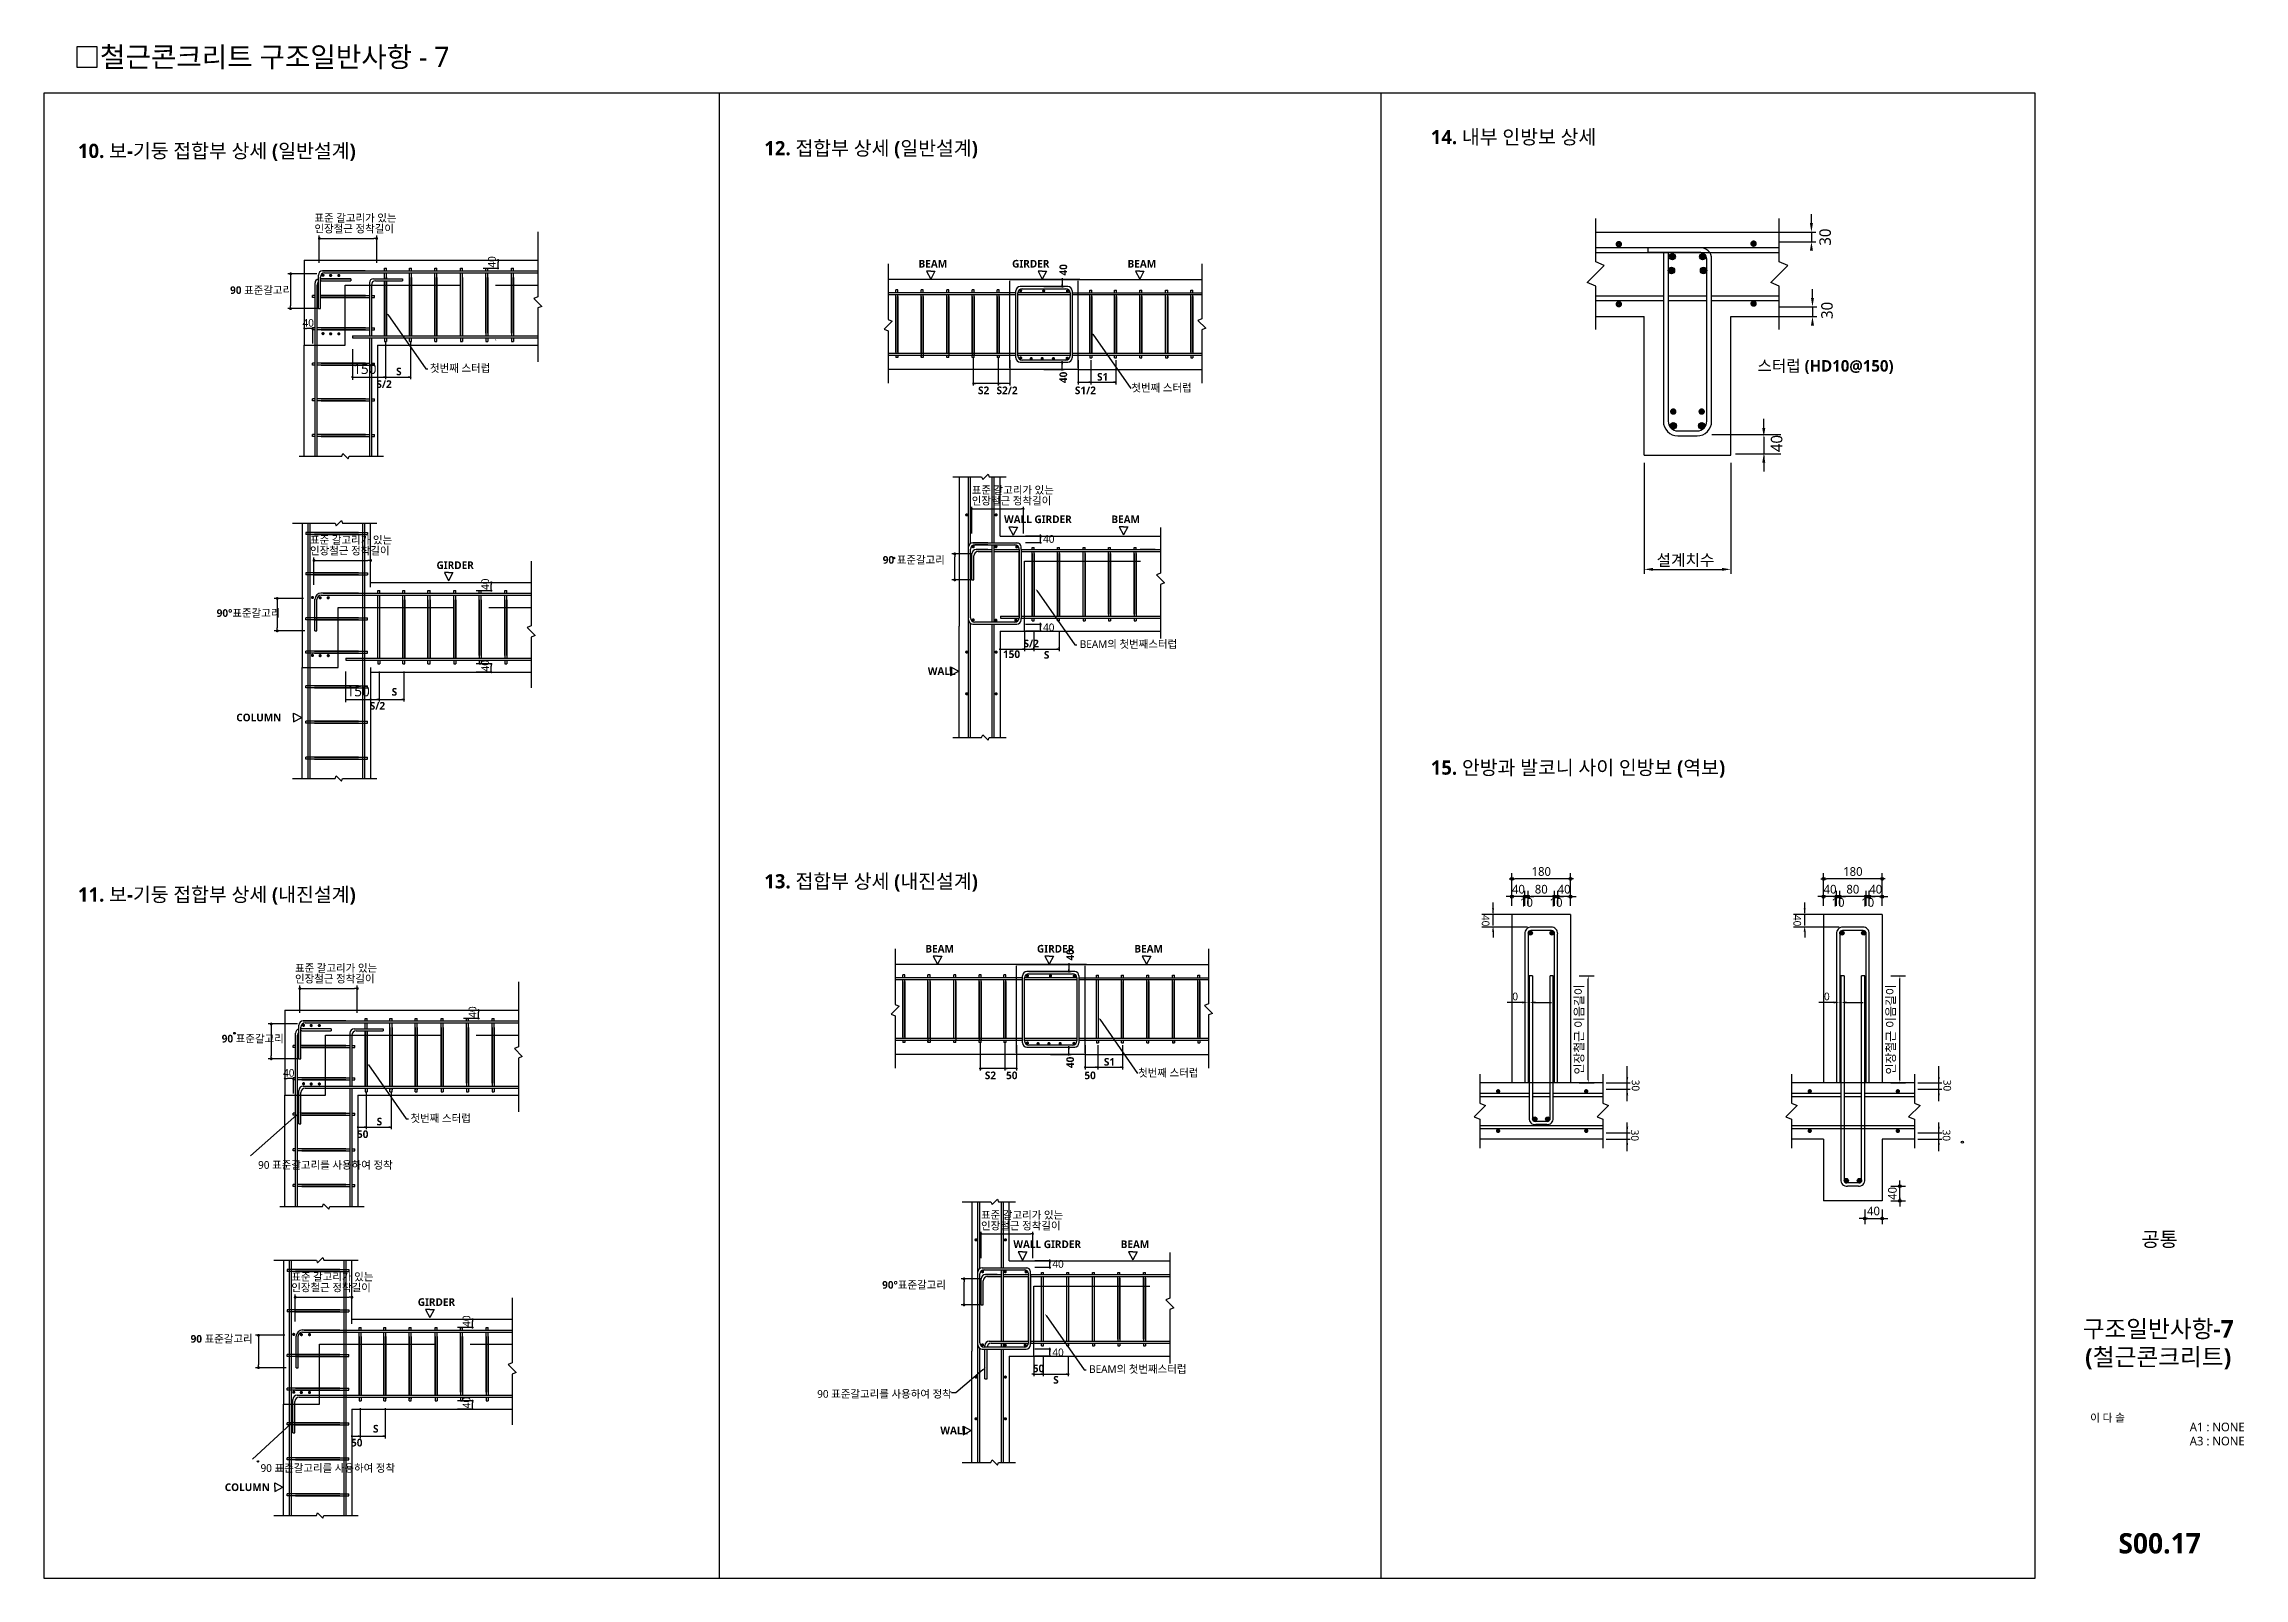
# Model space of a CAD drawing. Header units: millimetres. Extents: x 4573 to 501064, y -176100 to -4304.
# Drawn here: x 4573 to 80564, y -116700 to -63704 of the extents above; entities that cross this region are included whole.
import ezdxf
from ezdxf.enums import TextEntityAlignment as Align

# ---------------------------------------------------------------- set-up
doc = ezdxf.new("R2010")
doc.units = ezdxf.units.MM
doc.header["$LTSCALE"] = 800
doc.linetypes.add('HID5', pattern=[6.5, 5, -1.5])
doc.layers.get('Defpoints').update_dxf_attribs({"color": 147})
for name, color, linetype in [('BAR', 40, 'Continuous'), ('BAR-S', 4, 'Continuous'), ('DIM', 7, 'Continuous'), ('ELE4', 4, 'Continuous'), ('MIDDLE', 6, 'Continuous'), ('RXLEADER', 7, 'Continuous'), ('SHT', 5, 'Continuous'), ('SYM', 7, 'Continuous'), ('TEXT', 3, 'Continuous'), ('TEXT5', 7, 'Continuous'), ('TITLE', 7, 'Continuous'), ('W1', 2, 'Continuous')]:
    doc.layers.add(name, color=color, linetype=linetype)
doc.styles.get("Standard").update_dxf_attribs({"font": 'malgun.ttf'})
doc.styles.add('XR-SHEET-맑은고딕', font='malgun.ttf')
doc.styles.add('맑은고딕', font='malgun.ttf')
doc.styles.add('맑은고딕B', font='malgunbd.ttf')
doc.styles.add('스타일1', font='malgun.ttf')
doc.dimstyles.new('AA', dxfattribs={"dimscale": 0, "dimtxt": 360, "dimasz": 200, "dimexe": 100, "dimexo": 3, "dimgap": 100, "dimtad": 1, "dimdec": 0, "dimzin": 0, "dimdsep": 46, "dimtxsty": 'Standard', "dimcen": 3, "dimadec": 0, "dimazin": 0, "dimtfac": 1, "dimtdec": 0, "dimtix": 1, "dimtmove": 0, "dimatfit": 0, "dimfxl": 1, "dimtolj": 1, "dimtzin": 0, "dimarcsym": 0})
doc.dimstyles.new('DIM1', dxfattribs={"dimscale": 10, "dimtxt": 3, "dimasz": 1, "dimexe": 2, "dimexo": 3, "dimgap": 1, "dimtad": 1, "dimdec": 0, "dimzin": 0, "dimdsep": 46, "dimtxsty": 'XR-SHEET-맑은고딕', "dimblk1": 'DIMDOT', "dimblk2": 'DIMDOT', "dimsah": 1, "dimcen": -1, "dimdle": 1.5, "dimclrt": 3, "dimadec": 0, "dimazin": 0, "dimtfac": 1, "dimtdec": 0, "dimtix": 1, "dimtmove": 2, "dimatfit": 3, "dimldrblk": 'DIMDOT', "dimfxl": 1, "dimtvp": 1, "dimtolj": 1, "dimtzin": 0, "dimarcsym": 0})

msp = doc.modelspace()

# ---------------------------------------------------------------- texts
at = {"color": 7, "style": '맑은고딕B'}
for p in [(37734.6, -80256.7), (38056.1, -105302.6)]:
    msp.add_text('WALL GIRDER', height=264.706, dxfattribs=at).set_placement(p)
at = {"color": 0, "linetype": 'ByBlock', "char_height": 264.71, "attachment_point": 5, "rotation": 90, "style": 'XR-SHEET-맑은고딕'}
for insert in [(20047.1, -71232.5), (19375.6, -97146.9)]:
    msp.add_mtext('40', dxfattribs=dict(at, insert=insert))
at = {"color": 0, "linetype": 'ByBlock', "char_height": 264.71, "attachment_point": 5, "style": 'XR-SHEET-맑은고딕'}
for insert in [(39278.7, -80805.7), (13027.6, -99251.6)]:
    msp.add_mtext('40', dxfattribs=dict(at, insert=insert))
at = {"color": 7, "style": 'XR-SHEET-맑은고딕'}
for s, insert, char_height, attachment_point in [('첫번째 스터럽', (17233.5, -100832.7), 264.71, 4), ('90 표준갈고리를 사용하여 정착', (16617.5, -102444.2), 264.706, 6), ('90 표준갈고리를 사용하여 정착', (16700.7, -112916.5), 264.706, 6)]:
    msp.add_mtext(s, dxfattribs=dict(at, insert=insert, char_height=char_height, attachment_point=attachment_point))
at = {"layer": 'DIM', "linetype": 'ByBlock', "style": '맑은고딕B'}
for s, height, p in [('표준 갈고리가 있는', 264.71, (13915, -69845.3)), ('인장철근 정착길이', 264.71, (13915, -70217.5)), ('90 표준갈고리', 264.71, (11001.7, -72338.8)), ('S', 264.7, (16736.1, -75149.5)), ('S/2', 264.71, (16055.6, -75585.4))]:
    msp.add_text(s, height=height, dxfattribs=at).set_placement(p)
at = {"layer": 'DIM', "style": '맑은고딕B'}
for s, height, p in [('S1', 264.71, (40947.1, -75334.6)), ('S2', 264.71, (36836.4, -75802.5)), ('S2/2', 264.71, (37476.4, -75802.5)), ('S1/2', 264.71, (40181.7, -75802.5)), ('표준 갈고리가 있는', 264.71, (36618.3, -79245.1)), ('인장철근 정착길이', 264.71, (36618.3, -79617.4)), ('표준 갈고리가 있는', 264.71, (13762.1, -80969.9)), ('인장철근 정착길이', 264.71, (13762.1, -81342.2)), ('90 표준갈고리', 264.71, (33544.1, -81659.1)), ('90%%D표준갈고리', 264.71, (10537.7, -83495.3)), ('S/2', 264.71, (38407.2, -84546)), ('150', 264.71, (37697.3, -84916.8)), ('S', 264.7, (39111.1, -84941.3)), ('S', 264.7, (16583.2, -86218.7)), ('표준 갈고리가 있는', 264.71, (13243.5, -95759.7)), ('인장철근 정착길이', 264.71, (13243.5, -96131.9)), ('90 표준갈고리', 264.71, (10711.6, -98198.3)), ('S1', 264.71, (41182.3, -98999.8)), ('S2', 264.71, (37071.6, -99467.7)), ('50', 264.71, (37804.4, -99467.7)), ('50', 264.71, (40509.7, -99467.7)), ('S', 264.7, (16064.6, -101063.9)), ('50', 264.71, (15384.1, -101499.8)), ('표준 갈고리가 있는', 264.71, (36939.9, -104291.1)), ('인장철근 정착길이', 264.71, (36939.9, -104663.3)), ('표준 갈고리가 있는', 264.71, (13115.2, -106426.1)), ('인장철근 정착길이', 264.71, (13115.2, -106798.3)), ('90%%D표준갈고리', 264.71, (33524.1, -106705.1)), ('90 표준갈고리', 264.71, (9637, -108570.1)), ('50', 264.71, (38728.7, -109592)), ('S', 264.7, (39432.6, -109987.3)), ('S', 264.7, (15936.2, -111674.8))]:
    msp.add_text(s, height=height, dxfattribs=at).set_placement(p)
msp.add_text('40', height=264.71, rotation=90, dxfattribs=at).set_placement((40149.2, -99084.7))
at = {"layer": 'DIM', "linetype": 'ByBlock', "char_height": 397.06, "attachment_point": 5, "rotation": 90, "style": 'XR-SHEET-맑은고딕'}
for s, insert in [('\\A1;30', (66097.4, -70376.2)), ('\\A1;30', (66162, -72907)), ('40', (64423.1, -77509))]:
    msp.add_mtext(s, dxfattribs=dict(at, insert=insert))
at = {"layer": 'DIM', "linetype": 'ByBlock', "attachment_point": 5, "style": 'XR-SHEET-맑은고딕'}
for s, insert, char_height in [('40', (13699.1, -73337.2), 264.71), ('\\A1;설계치수', (61272.9, -81554.4), 397.06), ('40', (39600.2, -105851.7), 264.71)]:
    msp.add_mtext(s, dxfattribs=dict(at, insert=insert, char_height=char_height))
at = {"layer": 'DIM', "char_height": 264.71, "attachment_point": 5, "style": 'XR-SHEET-맑은고딕'}
for s, insert, rotation in [('40', (19814, -82368), 90), ('40', (19814, -85184.6), 90), ('40', (54367, -93988.6), 270), ('40', (65130.8, -93988.6), 270), ('\\A1;30', (59548.5, -99683.1), 270), ('\\A1;30', (70312.3, -99683.1), 270), ('\\A1;30', (59522.6, -101407.4), 270), ('\\A1;30', (70286.4, -101407.4), 270), ('40', (19167.1, -107824.1), 90), ('40', (19167.1, -110640.7), 90)]:
    msp.add_mtext(s, dxfattribs=dict(at, insert=insert, rotation=rotation))
at = {"layer": 'DIM', "attachment_point": 5, "style": 'XR-SHEET-맑은고딕'}
for s, insert, char_height in [('40', (39278.7, -83859.7), 264.71), ('0', (55391.7, -96610.6), 264.7), ('0', (66155.5, -96610.6), 264.7), ('40', (39600.2, -108905.7), 264.71)]:
    msp.add_mtext(s, dxfattribs=dict(at, insert=insert, char_height=char_height))
at = {"layer": 'MIDDLE', "style": '맑은고딕B'}
for s, p in [('14. 내부 인방보 상세', (52473.4, -67161.4)), ('10. 보-기둥 접합부 상세 (일반설계)', (5745, -67640.6)), ('12. 접합부 상세 (일반설계)', (29452.4, -67548.3)), ('15. 안방과 발코니 사이 인방보 (역보)', (52473.4, -88946.7)), ('13. 접합부 상세 (내진설계)', (29452.4, -92875.1)), ('11. 보-기둥 접합부 상세 (내진설계)', (5745, -93333.1))]:
    msp.add_text(s, height=490.196, dxfattribs=at).set_placement(p)
at = {"layer": 'RXLEADER', "style": 'XR-SHEET-맑은고딕'}
for s, insert, char_height, attachment_point in [('첫번째 스터럽', (17905, -74918.3), 264.71, 4), ('첫번째 스터럽', (42132.6, -75597.5), 264.71, 4), ('BEAM의 첫번째스터럽', (40351.3, -84451.7), 264.706, 4), ('첫번째 스터럽', (42367.8, -99262.7), 264.71, 4), ('BEAM의 첫번째스터럽', (40672.8, -109497.7), 264.706, 4), ('90 표준갈고리를 사용하여 정착', (35929.7, -110354.5), 264.706, 6)]:
    msp.add_mtext(s, dxfattribs=dict(at, insert=insert, char_height=char_height, attachment_point=attachment_point))
at = {"layer": 'TEXT', "style": 'XR-SHEET-맑은고딕'}
msp.add_text('철근콘크리트 구조일반사항 - 7', height=700, dxfattribs=at).set_placement((6509.5, -64150), align=Align.MIDDLE_LEFT)
at = {"layer": 'TEXT', "style": '맑은고딕B'}
msp.add_text('공통', height=500, dxfattribs=at).set_placement((77649.2, -105000), align=Align.MIDDLE_CENTER)
at = {"layer": 'TEXT5', "color": 7, "style": '맑은고딕B'}
for s, height, p in [('BEAM', 264.71, (34781.5, -71427.6)), ('GIRDER', 264.71, (38013, -71427.6)), ('BEAM', 264.71, (42000.7, -71427.6)), ('스터럽 (HD10@150)', 397.059, (63758.1, -75021.7)), ('BEAM', 264.71, (41442.3, -80256.7)), ('GIRDER', 264.71, (18131.7, -81842.9)), ('WALL', 264.71, (35101.3, -85500.5)), ('S/2', 264.71, (15826.4, -86699.9)), ('COLUMN', 264.71, (11216.2, -87102.9)), ('BEAM', 264.71, (35016.8, -95092.8)), ('GIRDER', 264.71, (38872.8, -95092.8)), ('BEAM', 264.71, (42235.9, -95092.8)), ('BEAM', 264.71, (41763.8, -105302.6)), ('GIRDER', 264.71, (17484.7, -107299)), ('WALL', 264.71, (35534.3, -111735.6)), ('50', 264.71, (15179.5, -112156)), ('COLUMN', 264.71, (10818.3, -113696.5))]:
    msp.add_text(s, height=height, dxfattribs=at).set_placement(p)
for p in [(39914, -71704), (39914, -75419.5), (40149.2, -95369.2)]:
    msp.add_text('40', height=264.71, rotation=90, dxfattribs=at).set_placement(p)

# ---------------------------------------------------------------- blocks, each defined once
blk = doc.blocks.new('*D236')
at = {"layer": 'Defpoints', "color": 0, "transparency": 16777216}
for p in [(14993, -85376), (15856, -85376), (15856, -86346)]:
    blk.add_point(p, dxfattribs=at)
at = {"layer": 'DIM', "color": 0, "lineweight": -2, "transparency": 16777216}
for p, q in [((14993, -85379), (14993, -86446)), ((15856, -85379), (15856, -86446)), ((14993, -86346), (15856, -86346))]:
    blk.add_line(p, q, dxfattribs=at)
at = {"layer": 'DIM', "color": 0, "transparency": 16777216, "insert": (15425, -86062), "char_height": 360, "attachment_point": 5}
blk.add_mtext('\\A1;150', dxfattribs=at)
blk = doc.blocks.new('_Dot')
at = {"color": 0, "linetype": 'ByBlock', "lineweight": -2}
blk.add_line((-0.5, 0), (-1, 0), dxfattribs=at)
at = {"color": 0, "linetype": 'ByBlock', "const_width": 0.5}
blk.add_lwpolyline([(-0.25, 0, 1), (0.25, 0, 1)], format="xyb", close=True, dxfattribs=at)
blk = doc.blocks.new('*D237')
at = {"layer": 'Defpoints', "color": 0, "transparency": 16777216}
for p in [(13543, -82860), (12629, -83978), (13587, -83978)]:
    blk.add_point(p, dxfattribs=at)
at = {"layer": 'DIM', "color": 0, "lineweight": -2, "transparency": 16777216}
for p, q in [((13540, -82860), (12529, -82860)), ((12629, -82960), (12629, -83878)), ((13584, -83978), (12529, -83978))]:
    blk.add_line(p, q, dxfattribs=at)
at = {"layer": 'DIM', "color": 0, "lineweight": -2, "transparency": 16777216, "xscale": 100, "yscale": 100, "zscale": 100}
for p, rotation in [((12629, -82860), 90), ((12629, -83978), 270)]:
    blk.add_blockref('_Dot', p, dxfattribs=dict(at, rotation=rotation))
blk = doc.blocks.new('*D233')
at = {"layer": 'Defpoints', "color": 0, "transparency": 16777216}
for p in [(15856, -81545), (13899, -82390), (15856, -82390)]:
    blk.add_point(p, dxfattribs=at)
at = {"layer": 'DIM', "color": 0, "lineweight": -2, "transparency": 16777216}
for p, q in [((13899, -82387), (13899, -81445)), ((13999, -81545), (15756, -81545)), ((15856, -82387), (15856, -81445))]:
    blk.add_line(p, q, dxfattribs=at)
at = {"layer": 'DIM', "color": 0, "lineweight": -2, "transparency": 16777216, "xscale": 100, "yscale": 100, "zscale": 100, "rotation": 180}
blk.add_blockref('_Dot', (13899, -81545), dxfattribs=at)
at = {"layer": 'DIM', "color": 0, "lineweight": -2, "transparency": 16777216, "xscale": 100, "yscale": 100, "zscale": 100}
blk.add_blockref('_Dot', (15856, -81545), dxfattribs=at)
blk = doc.blocks.new('*D229')
at = {"layer": 'Defpoints', "color": 0, "linetype": 'ByBlock', "transparency": 16777216}
for p in [(15224, -74240), (16089, -74240), (16089, -75210)]:
    blk.add_point(p, dxfattribs=at)
at = {"layer": 'DIM', "color": 0, "linetype": 'ByBlock', "lineweight": -2, "transparency": 16777216}
for p, q in [((15224, -74243), (15224, -75310)), ((16089, -74243), (16089, -75310)), ((15224, -75210), (16089, -75210))]:
    blk.add_line(p, q, dxfattribs=at)
at = {"layer": 'DIM', "color": 0, "linetype": 'ByBlock', "transparency": 16777216, "insert": (15656, -74926), "char_height": 360, "attachment_point": 5}
blk.add_mtext('\\A1;150', dxfattribs=at)
blk = doc.blocks.new('*D230')
at = {"layer": 'Defpoints', "color": 0, "linetype": 'ByBlock', "transparency": 16777216}
for p in [(16065, -70421), (14083, -71265), (16065, -71265)]:
    blk.add_point(p, dxfattribs=at)
at = {"layer": 'DIM', "color": 0, "linetype": 'ByBlock', "lineweight": -2, "transparency": 16777216}
for p, q in [((14083, -71262), (14083, -70321)), ((14183, -70421), (15965, -70421)), ((16065, -71262), (16065, -70321))]:
    blk.add_line(p, q, dxfattribs=at)
at = {"layer": 'DIM', "color": 0, "linetype": 'ByBlock', "lineweight": -2, "transparency": 16777216, "xscale": 100, "yscale": 100, "zscale": 100, "rotation": 180}
blk.add_blockref('_Dot', (14083, -70421), dxfattribs=at)
at = {"layer": 'DIM', "color": 0, "linetype": 'ByBlock', "lineweight": -2, "transparency": 16777216, "xscale": 100, "yscale": 100, "zscale": 100}
blk.add_blockref('_Dot', (16065, -70421), dxfattribs=at)
blk = doc.blocks.new('*D231')
at = {"layer": 'Defpoints', "color": 0, "linetype": 'ByBlock', "transparency": 16777216}
for p in [(14006, -71644), (13092, -72847), (14050, -72847)]:
    blk.add_point(p, dxfattribs=at)
at = {"layer": 'DIM', "color": 0, "linetype": 'ByBlock', "lineweight": -2, "transparency": 16777216}
for p, q in [((14003, -71644), (12992, -71644)), ((13092, -71744), (13092, -72747)), ((14047, -72847), (12992, -72847))]:
    blk.add_line(p, q, dxfattribs=at)
at = {"layer": 'DIM', "color": 0, "linetype": 'ByBlock', "lineweight": -2, "transparency": 16777216, "xscale": 100, "yscale": 100, "zscale": 100}
for p, rotation in [((13092, -71644), 90), ((13092, -72847), 270)]:
    blk.add_blockref('_Dot', p, dxfattribs=dict(at, rotation=rotation))
blk = doc.blocks.new('*D238')
at = {"layer": 'Defpoints', "color": 0, "transparency": 16777216}
for p in [(36032, -81319), (36623, -81319), (36623, -82218)]:
    blk.add_point(p, dxfattribs=at)
at = {"layer": 'DIM', "color": 0, "lineweight": -2, "transparency": 16777216}
for p, q in [((36620, -81319), (35932, -81319)), ((36032, -82118), (36032, -81419)), ((36620, -82218), (35932, -82218))]:
    blk.add_line(p, q, dxfattribs=at)
at = {"layer": 'DIM', "color": 0, "lineweight": -2, "transparency": 16777216, "xscale": 100, "yscale": 100, "zscale": 100}
for p, rotation in [((36032, -81319), 90), ((36032, -82218), 270)]:
    blk.add_blockref('_Dot', p, dxfattribs=dict(at, rotation=rotation))
blk = doc.blocks.new('*D234')
at = {"layer": 'Defpoints', "color": 0, "transparency": 16777216}
for p in [(12896, -108316), (11982, -109434), (12940, -109434)]:
    blk.add_point(p, dxfattribs=at)
at = {"layer": 'DIM', "color": 0, "lineweight": -2, "transparency": 16777216}
for p, q in [((12893, -108316), (11882, -108316)), ((11982, -108416), (11982, -109334)), ((12937, -109434), (11882, -109434))]:
    blk.add_line(p, q, dxfattribs=at)
at = {"layer": 'DIM', "color": 0, "lineweight": -2, "transparency": 16777216, "xscale": 100, "yscale": 100, "zscale": 100}
for p, rotation in [((11982, -108316), 90), ((11982, -109434), 270)]:
    blk.add_blockref('_Dot', p, dxfattribs=dict(at, rotation=rotation))
blk = doc.blocks.new('*D235')
at = {"layer": 'Defpoints', "color": 0, "transparency": 16777216}
for p in [(15209, -107001), (13252, -107846), (15209, -107846)]:
    blk.add_point(p, dxfattribs=at)
at = {"layer": 'DIM', "color": 0, "lineweight": -2, "transparency": 16777216}
for p, q in [((13252, -107843), (13252, -106901)), ((13352, -107001), (15109, -107001)), ((15209, -107843), (15209, -106901))]:
    blk.add_line(p, q, dxfattribs=at)
at = {"layer": 'DIM', "color": 0, "lineweight": -2, "transparency": 16777216, "xscale": 100, "yscale": 100, "zscale": 100, "rotation": 180}
blk.add_blockref('_Dot', (13252, -107001), dxfattribs=at)
at = {"layer": 'DIM', "color": 0, "lineweight": -2, "transparency": 16777216, "xscale": 100, "yscale": 100, "zscale": 100}
blk.add_blockref('_Dot', (15209, -107001), dxfattribs=at)
blk = doc.blocks.new('*D232')
at = {"layer": 'Defpoints', "color": 0, "transparency": 16777216}
for p in [(13334, -97558), (12421, -98762), (13378, -98762)]:
    blk.add_point(p, dxfattribs=at)
at = {"layer": 'DIM', "color": 0, "lineweight": -2, "transparency": 16777216}
for p, q in [((13331, -97558), (12321, -97558)), ((12421, -97658), (12421, -98662)), ((13375, -98762), (12321, -98762))]:
    blk.add_line(p, q, dxfattribs=at)
at = {"layer": 'DIM', "color": 0, "lineweight": -2, "transparency": 16777216, "xscale": 100, "yscale": 100, "zscale": 100}
for p, rotation in [((12421, -97558), 90), ((12421, -98762), 270)]:
    blk.add_blockref('_Dot', p, dxfattribs=dict(at, rotation=rotation))
blk = doc.blocks.new('*D240')
at = {"layer": 'Defpoints', "color": 0, "transparency": 16777216}
for p in [(15393, -96335), (13412, -97179), (15393, -97179)]:
    blk.add_point(p, dxfattribs=at)
at = {"layer": 'DIM', "color": 0, "lineweight": -2, "transparency": 16777216}
for p, q in [((13412, -97176), (13412, -96235)), ((13512, -96335), (15293, -96335)), ((15393, -97176), (15393, -96235))]:
    blk.add_line(p, q, dxfattribs=at)
at = {"layer": 'DIM', "color": 0, "lineweight": -2, "transparency": 16777216, "xscale": 100, "yscale": 100, "zscale": 100, "rotation": 180}
blk.add_blockref('_Dot', (13412, -96335), dxfattribs=at)
at = {"layer": 'DIM', "color": 0, "lineweight": -2, "transparency": 16777216, "xscale": 100, "yscale": 100, "zscale": 100}
blk.add_blockref('_Dot', (15393, -96335), dxfattribs=at)
blk = doc.blocks.new('*D241')
at = {"layer": 'Defpoints', "color": 0, "transparency": 16777216}
for p in [(36354, -106365), (36945, -106365), (36945, -107264)]:
    blk.add_point(p, dxfattribs=at)
at = {"layer": 'DIM', "color": 0, "lineweight": -2, "transparency": 16777216}
for p, q in [((36942, -106365), (36254, -106365)), ((36354, -107164), (36354, -106465)), ((36942, -107264), (36254, -107264))]:
    blk.add_line(p, q, dxfattribs=at)
at = {"layer": 'DIM', "color": 0, "lineweight": -2, "transparency": 16777216, "xscale": 100, "yscale": 100, "zscale": 100}
for p, rotation in [((36354, -106365), 90), ((36354, -107264), 270)]:
    blk.add_blockref('_Dot', p, dxfattribs=dict(at, rotation=rotation))
blk = doc.blocks.new('*D239')
at = {"layer": 'Defpoints', "color": 0, "transparency": 16777216}
for p in [(57302, -95900), (57914, -95900), (57302, -99595)]:
    blk.add_point(p, dxfattribs=at)
at = {"layer": 'DIM', "color": 0, "lineweight": -2, "transparency": 16777216}
for p, q in [((57602, -95900), (58114, -95900)), ((57914, -99495), (57914, -96000)), ((57602, -99595), (58114, -99595))]:
    blk.add_line(p, q, dxfattribs=at)
at = {"layer": 'DIM', "color": 0, "transparency": 16777216}
for points in [[(57897, -96000), (57930, -96000), (57914, -95900)], [(57897, -99495), (57930, -99495), (57914, -99595)]]:
    blk.add_solid(points, dxfattribs=at)
at = {"layer": 'DIM', "color": 3, "transparency": 16777216, "insert": (57615, -97747), "char_height": 300, "attachment_point": 5, "rotation": 90, "style": 'XR-SHEET-맑은고딕'}
blk.add_mtext('\\A1;인장철근 이음길이', dxfattribs=at)
blk = doc.blocks.new('DIMDOT')
at = {"layer": 'DIM'}
blk.add_line((1, 0), (-1, 0), dxfattribs=at)
blk.add_circle((0, 0), 0.5, dxfattribs=at)
blk = doc.blocks.new('*D242')
at = {"layer": 'Defpoints', "color": 0, "transparency": 16777216}
for p in [(55279, -92550), (55279, -93773), (57302, -93773)]:
    blk.add_point(p, dxfattribs=at)
at = {"layer": 'DIM', "color": 0, "lineweight": -2, "transparency": 16777216}
for p, q in [((55279, -93473), (55279, -92350)), ((57202, -92550), (55379, -92550)), ((57302, -93473), (57302, -92350))]:
    blk.add_line(p, q, dxfattribs=at)
at = {"layer": 'DIM', "color": 0, "lineweight": -2, "transparency": 16777216, "xscale": 100, "yscale": 100, "zscale": 100, "rotation": 180}
blk.add_blockref('DIMDOT', (55279, -92550), dxfattribs=at)
at = {"layer": 'DIM', "color": 0, "lineweight": -2, "transparency": 16777216, "xscale": 100, "yscale": 100, "zscale": 100}
blk.add_blockref('DIMDOT', (57302, -92550), dxfattribs=at)
at = {"layer": 'DIM', "color": 3, "transparency": 16777216, "insert": (56291, -92294), "char_height": 300, "attachment_point": 5, "style": 'XR-SHEET-맑은고딕'}
blk.add_mtext('\\A1;180', dxfattribs=at)
blk = doc.blocks.new('*D243')
at = {"layer": 'Defpoints', "color": 0, "transparency": 16777216}
for p in [(56858, -93161), (56858, -93773), (57302, -93773)]:
    blk.add_point(p, dxfattribs=at)
at = {"layer": 'DIM', "color": 0, "lineweight": -2, "transparency": 16777216}
for p, q in [((56758, -93161), (56658, -93161)), ((56858, -93473), (56858, -92961)), ((57302, -93161), (56858, -93161)), ((57302, -93473), (57302, -92961)), ((57402, -93161), (57502, -93161))]:
    blk.add_line(p, q, dxfattribs=at)
at = {"layer": 'DIM', "color": 0, "lineweight": -2, "transparency": 16777216, "xscale": 100, "yscale": 100, "zscale": 100}
blk.add_blockref('DIMDOT', (56858, -93161), dxfattribs=at)
at = {"layer": 'DIM', "color": 0, "lineweight": -2, "transparency": 16777216, "xscale": 100, "yscale": 100, "zscale": 100, "rotation": 180}
blk.add_blockref('DIMDOT', (57302, -93161), dxfattribs=at)
at = {"layer": 'DIM', "color": 3, "transparency": 16777216, "insert": (57080, -92906), "char_height": 300, "attachment_point": 5, "style": 'XR-SHEET-맑은고딕'}
blk.add_mtext('\\A1;40', dxfattribs=at)
blk = doc.blocks.new('*D244')
at = {"layer": 'Defpoints', "color": 0, "transparency": 16777216}
for p in [(56746, -93161), (56746, -93773), (56858, -93773)]:
    blk.add_point(p, dxfattribs=at)
at = {"layer": 'DIM', "color": 0, "lineweight": -2, "transparency": 16777216}
for p, q in [((56646, -93161), (56546, -93161)), ((56746, -93473), (56746, -92961)), ((56858, -93161), (56746, -93161)), ((56858, -93473), (56858, -92961)), ((56958, -93161), (57058, -93161))]:
    blk.add_line(p, q, dxfattribs=at)
at = {"layer": 'DIM', "color": 0, "lineweight": -2, "transparency": 16777216, "xscale": 100, "yscale": 100, "zscale": 100}
blk.add_blockref('DIMDOT', (56746, -93161), dxfattribs=at)
at = {"layer": 'DIM', "color": 0, "lineweight": -2, "transparency": 16777216, "xscale": 100, "yscale": 100, "zscale": 100, "rotation": 180}
blk.add_blockref('DIMDOT', (56858, -93161), dxfattribs=at)
at = {"layer": 'DIM', "color": 3, "transparency": 16777216, "insert": (56802, -93362), "char_height": 300, "attachment_point": 5, "style": 'XR-SHEET-맑은고딕'}
blk.add_mtext('\\A1;10', dxfattribs=at)
blk = doc.blocks.new('*D245')
at = {"layer": 'Defpoints', "color": 0, "transparency": 16777216}
for p in [(55835, -93161), (55835, -93773), (56746, -93773)]:
    blk.add_point(p, dxfattribs=at)
at = {"layer": 'DIM', "color": 0, "lineweight": -2, "transparency": 16777216}
for p, q in [((55835, -93473), (55835, -92961)), ((56646, -93161), (55935, -93161)), ((56746, -93473), (56746, -92961))]:
    blk.add_line(p, q, dxfattribs=at)
at = {"layer": 'DIM', "color": 0, "lineweight": -2, "transparency": 16777216, "xscale": 100, "yscale": 100, "zscale": 100, "rotation": 180}
blk.add_blockref('DIMDOT', (55835, -93161), dxfattribs=at)
at = {"layer": 'DIM', "color": 0, "lineweight": -2, "transparency": 16777216, "xscale": 100, "yscale": 100, "zscale": 100}
blk.add_blockref('DIMDOT', (56746, -93161), dxfattribs=at)
at = {"layer": 'DIM', "color": 3, "transparency": 16777216, "insert": (56291, -92906), "char_height": 300, "attachment_point": 5, "style": 'XR-SHEET-맑은고딕'}
blk.add_mtext('\\A1;80', dxfattribs=at)
blk = doc.blocks.new('*D246')
at = {"layer": 'Defpoints', "color": 0, "transparency": 16777216}
for p in [(55724, -93161), (55724, -93773), (55835, -93773)]:
    blk.add_point(p, dxfattribs=at)
at = {"layer": 'DIM', "color": 0, "lineweight": -2, "transparency": 16777216}
for p, q in [((55624, -93161), (55524, -93161)), ((55724, -93473), (55724, -92961)), ((55835, -93161), (55724, -93161)), ((55835, -93473), (55835, -92961)), ((55935, -93161), (56035, -93161))]:
    blk.add_line(p, q, dxfattribs=at)
at = {"layer": 'DIM', "color": 0, "lineweight": -2, "transparency": 16777216, "xscale": 100, "yscale": 100, "zscale": 100}
blk.add_blockref('DIMDOT', (55724, -93161), dxfattribs=at)
at = {"layer": 'DIM', "color": 0, "lineweight": -2, "transparency": 16777216, "xscale": 100, "yscale": 100, "zscale": 100, "rotation": 180}
blk.add_blockref('DIMDOT', (55835, -93161), dxfattribs=at)
at = {"layer": 'DIM', "color": 3, "transparency": 16777216, "insert": (55779, -93362), "char_height": 300, "attachment_point": 5, "style": 'XR-SHEET-맑은고딕'}
blk.add_mtext('\\A1;10', dxfattribs=at)
blk = doc.blocks.new('*D247')
at = {"layer": 'Defpoints', "color": 0, "transparency": 16777216}
for p in [(55279, -93161), (55279, -93773), (55724, -93773)]:
    blk.add_point(p, dxfattribs=at)
at = {"layer": 'DIM', "color": 0, "lineweight": -2, "transparency": 16777216}
for p, q in [((55179, -93161), (55079, -93161)), ((55279, -93473), (55279, -92961)), ((55724, -93161), (55279, -93161)), ((55724, -93473), (55724, -92961)), ((55824, -93161), (55924, -93161))]:
    blk.add_line(p, q, dxfattribs=at)
at = {"layer": 'DIM', "color": 0, "lineweight": -2, "transparency": 16777216, "xscale": 100, "yscale": 100, "zscale": 100}
blk.add_blockref('DIMDOT', (55279, -93161), dxfattribs=at)
at = {"layer": 'DIM', "color": 0, "lineweight": -2, "transparency": 16777216, "xscale": 100, "yscale": 100, "zscale": 100, "rotation": 180}
blk.add_blockref('DIMDOT', (55724, -93161), dxfattribs=at)
at = {"layer": 'DIM', "color": 3, "transparency": 16777216, "insert": (55501, -92906), "char_height": 300, "attachment_point": 5, "style": 'XR-SHEET-맑은고딕'}
blk.add_mtext('\\A1;40', dxfattribs=at)
blk = doc.blocks.new('*D248')
at = {"layer": 'Defpoints', "color": 0, "transparency": 16777216}
for p in [(66043, -93161), (66043, -93773), (66488, -93773)]:
    blk.add_point(p, dxfattribs=at)
at = {"layer": 'DIM', "color": 0, "lineweight": -2, "transparency": 16777216}
for p, q in [((65943, -93161), (65843, -93161)), ((66043, -93473), (66043, -92961)), ((66488, -93161), (66043, -93161)), ((66488, -93473), (66488, -92961)), ((66588, -93161), (66688, -93161))]:
    blk.add_line(p, q, dxfattribs=at)
at = {"layer": 'DIM', "color": 0, "lineweight": -2, "transparency": 16777216, "xscale": 100, "yscale": 100, "zscale": 100}
blk.add_blockref('DIMDOT', (66043, -93161), dxfattribs=at)
at = {"layer": 'DIM', "color": 0, "lineweight": -2, "transparency": 16777216, "xscale": 100, "yscale": 100, "zscale": 100, "rotation": 180}
blk.add_blockref('DIMDOT', (66488, -93161), dxfattribs=at)
at = {"layer": 'DIM', "color": 3, "transparency": 16777216, "insert": (66265, -92906), "char_height": 300, "attachment_point": 5, "style": 'XR-SHEET-맑은고딕'}
blk.add_mtext('\\A1;40', dxfattribs=at)
blk = doc.blocks.new('*D249')
at = {"layer": 'Defpoints', "color": 0, "transparency": 16777216}
for p in [(66488, -93161), (66488, -93773), (66599, -93773)]:
    blk.add_point(p, dxfattribs=at)
at = {"layer": 'DIM', "color": 0, "lineweight": -2, "transparency": 16777216}
for p, q in [((66388, -93161), (66288, -93161)), ((66488, -93473), (66488, -92961)), ((66599, -93161), (66488, -93161)), ((66599, -93473), (66599, -92961)), ((66699, -93161), (66799, -93161))]:
    blk.add_line(p, q, dxfattribs=at)
at = {"layer": 'DIM', "color": 0, "lineweight": -2, "transparency": 16777216, "xscale": 100, "yscale": 100, "zscale": 100}
blk.add_blockref('DIMDOT', (66488, -93161), dxfattribs=at)
at = {"layer": 'DIM', "color": 0, "lineweight": -2, "transparency": 16777216, "xscale": 100, "yscale": 100, "zscale": 100, "rotation": 180}
blk.add_blockref('DIMDOT', (66599, -93161), dxfattribs=at)
at = {"layer": 'DIM', "color": 3, "transparency": 16777216, "insert": (66543, -93362), "char_height": 300, "attachment_point": 5, "style": 'XR-SHEET-맑은고딕'}
blk.add_mtext('\\A1;10', dxfattribs=at)
blk = doc.blocks.new('*D250')
at = {"layer": 'Defpoints', "color": 0, "transparency": 16777216}
for p in [(66599, -93161), (66599, -93773), (67510, -93773)]:
    blk.add_point(p, dxfattribs=at)
at = {"layer": 'DIM', "color": 0, "lineweight": -2, "transparency": 16777216}
for p, q in [((66599, -93473), (66599, -92961)), ((67410, -93161), (66699, -93161)), ((67510, -93473), (67510, -92961))]:
    blk.add_line(p, q, dxfattribs=at)
at = {"layer": 'DIM', "color": 0, "lineweight": -2, "transparency": 16777216, "xscale": 100, "yscale": 100, "zscale": 100, "rotation": 180}
blk.add_blockref('DIMDOT', (66599, -93161), dxfattribs=at)
at = {"layer": 'DIM', "color": 0, "lineweight": -2, "transparency": 16777216, "xscale": 100, "yscale": 100, "zscale": 100}
blk.add_blockref('DIMDOT', (67510, -93161), dxfattribs=at)
at = {"layer": 'DIM', "color": 3, "transparency": 16777216, "insert": (67054, -92906), "char_height": 300, "attachment_point": 5, "style": 'XR-SHEET-맑은고딕'}
blk.add_mtext('\\A1;80', dxfattribs=at)
blk = doc.blocks.new('*D251')
at = {"layer": 'Defpoints', "color": 0, "transparency": 16777216}
for p in [(67510, -93161), (67510, -93773), (67621, -93773)]:
    blk.add_point(p, dxfattribs=at)
at = {"layer": 'DIM', "color": 0, "lineweight": -2, "transparency": 16777216}
for p, q in [((67410, -93161), (67310, -93161)), ((67510, -93473), (67510, -92961)), ((67621, -93161), (67510, -93161)), ((67621, -93473), (67621, -92961)), ((67721, -93161), (67821, -93161))]:
    blk.add_line(p, q, dxfattribs=at)
at = {"layer": 'DIM', "color": 0, "lineweight": -2, "transparency": 16777216, "xscale": 100, "yscale": 100, "zscale": 100}
blk.add_blockref('DIMDOT', (67510, -93161), dxfattribs=at)
at = {"layer": 'DIM', "color": 0, "lineweight": -2, "transparency": 16777216, "xscale": 100, "yscale": 100, "zscale": 100, "rotation": 180}
blk.add_blockref('DIMDOT', (67621, -93161), dxfattribs=at)
at = {"layer": 'DIM', "color": 3, "transparency": 16777216, "insert": (67566, -93362), "char_height": 300, "attachment_point": 5, "style": 'XR-SHEET-맑은고딕'}
blk.add_mtext('\\A1;10', dxfattribs=at)
blk = doc.blocks.new('*D252')
at = {"layer": 'Defpoints', "color": 0, "transparency": 16777216}
for p in [(67621, -93161), (67621, -93773), (68066, -93773)]:
    blk.add_point(p, dxfattribs=at)
at = {"layer": 'DIM', "color": 0, "lineweight": -2, "transparency": 16777216}
for p, q in [((67521, -93161), (67421, -93161)), ((67621, -93473), (67621, -92961)), ((68066, -93161), (67621, -93161)), ((68066, -93473), (68066, -92961)), ((68166, -93161), (68266, -93161))]:
    blk.add_line(p, q, dxfattribs=at)
at = {"layer": 'DIM', "color": 0, "lineweight": -2, "transparency": 16777216, "xscale": 100, "yscale": 100, "zscale": 100}
blk.add_blockref('DIMDOT', (67621, -93161), dxfattribs=at)
at = {"layer": 'DIM', "color": 0, "lineweight": -2, "transparency": 16777216, "xscale": 100, "yscale": 100, "zscale": 100, "rotation": 180}
blk.add_blockref('DIMDOT', (68066, -93161), dxfattribs=at)
at = {"layer": 'DIM', "color": 3, "transparency": 16777216, "insert": (67844, -92906), "char_height": 300, "attachment_point": 5, "style": 'XR-SHEET-맑은고딕'}
blk.add_mtext('\\A1;40', dxfattribs=at)
blk = doc.blocks.new('*D253')
at = {"layer": 'Defpoints', "color": 0, "transparency": 16777216}
for p in [(66043, -92550), (66043, -93773), (68066, -93773)]:
    blk.add_point(p, dxfattribs=at)
at = {"layer": 'DIM', "color": 0, "lineweight": -2, "transparency": 16777216}
for p, q in [((66043, -93473), (66043, -92350)), ((67966, -92550), (66143, -92550)), ((68066, -93473), (68066, -92350))]:
    blk.add_line(p, q, dxfattribs=at)
at = {"layer": 'DIM', "color": 0, "lineweight": -2, "transparency": 16777216, "xscale": 100, "yscale": 100, "zscale": 100, "rotation": 180}
blk.add_blockref('DIMDOT', (66043, -92550), dxfattribs=at)
at = {"layer": 'DIM', "color": 0, "lineweight": -2, "transparency": 16777216, "xscale": 100, "yscale": 100, "zscale": 100}
blk.add_blockref('DIMDOT', (68066, -92550), dxfattribs=at)
at = {"layer": 'DIM', "color": 3, "transparency": 16777216, "insert": (67054, -92294), "char_height": 300, "attachment_point": 5, "style": 'XR-SHEET-맑은고딕'}
blk.add_mtext('\\A1;180', dxfattribs=at)
blk = doc.blocks.new('*D254')
at = {"layer": 'Defpoints', "color": 0, "transparency": 16777216}
for p in [(68066, -95900), (68677, -95900), (68066, -99595)]:
    blk.add_point(p, dxfattribs=at)
at = {"layer": 'DIM', "color": 0, "lineweight": -2, "transparency": 16777216}
for p, q in [((68366, -95900), (68877, -95900)), ((68677, -99495), (68677, -96000)), ((68366, -99595), (68877, -99595))]:
    blk.add_line(p, q, dxfattribs=at)
at = {"layer": 'DIM', "color": 0, "transparency": 16777216}
for points in [[(68661, -96000), (68694, -96000), (68677, -95900)], [(68661, -99495), (68694, -99495), (68677, -99595)]]:
    blk.add_solid(points, dxfattribs=at)
at = {"layer": 'DIM', "color": 3, "transparency": 16777216, "insert": (68379, -97747), "char_height": 300, "attachment_point": 5, "rotation": 90, "style": 'XR-SHEET-맑은고딕'}
blk.add_mtext('\\A1;인장철근 이음길이', dxfattribs=at)
blk = doc.blocks.new('*D255')
at = {"layer": 'Defpoints', "color": 0, "transparency": 16777216}
for p in [(68066, -103164), (68677, -103164), (68066, -103665)]:
    blk.add_point(p, dxfattribs=at)
at = {"layer": 'DIM', "color": 0, "lineweight": -2, "transparency": 16777216}
for p, q in [((68366, -103164), (68877, -103164)), ((68677, -103064), (68677, -102964)), ((68677, -103665), (68677, -103164)), ((68366, -103665), (68877, -103665)), ((68677, -103765), (68677, -103865))]:
    blk.add_line(p, q, dxfattribs=at)
at = {"layer": 'DIM', "color": 0, "lineweight": -2, "transparency": 16777216, "xscale": 100, "yscale": 100, "zscale": 100}
for p, rotation in [((68677, -103164), 270), ((68677, -103665), 90)]:
    blk.add_blockref('DIMDOT', p, dxfattribs=dict(at, rotation=rotation))
at = {"layer": 'DIM', "color": 3, "transparency": 16777216, "insert": (68422, -103414), "char_height": 300, "attachment_point": 5, "rotation": 90, "style": 'XR-SHEET-맑은고딕'}
blk.add_mtext('\\A1;40', dxfattribs=at)
blk = doc.blocks.new('*D256')
at = {"layer": 'Defpoints', "color": 0, "transparency": 16777216}
for p in [(67469, -103665), (68066, -103665), (68066, -104277)]:
    blk.add_point(p, dxfattribs=at)
at = {"layer": 'DIM', "color": 0, "lineweight": -2, "transparency": 16777216}
for p, q in [((67469, -103965), (67469, -104477)), ((68066, -103965), (68066, -104477)), ((67369, -104277), (67269, -104277)), ((67469, -104277), (68066, -104277)), ((68166, -104277), (68266, -104277))]:
    blk.add_line(p, q, dxfattribs=at)
at = {"layer": 'DIM', "color": 0, "lineweight": -2, "transparency": 16777216, "xscale": 100, "yscale": 100, "zscale": 100}
blk.add_blockref('DIMDOT', (67469, -104277), dxfattribs=at)
at = {"layer": 'DIM', "color": 0, "lineweight": -2, "transparency": 16777216, "xscale": 100, "yscale": 100, "zscale": 100, "rotation": 180}
blk.add_blockref('DIMDOT', (68066, -104277), dxfattribs=at)
at = {"layer": 'DIM', "color": 3, "transparency": 16777216, "insert": (67767, -104022), "char_height": 300, "attachment_point": 5, "style": 'XR-SHEET-맑은고딕'}
blk.add_mtext('\\A1;40', dxfattribs=at)
blk = doc.blocks.new('TITLE')
at = {"layer": 'TITLE', "style": '스타일1'}
for tag, height, p in [('동명칭', 6, (776.77, -457.26)), ('SCALE-A1', 3, (797.5, -522)), ('SCALE-A3', 3, (797.5, -527)), ('DATA', 3, (797.5, -540))]:
    blk.add_attdef(tag, text='', height=height, dxfattribs=at).set_placement(p, align=Align.MIDDLE)
for tag, height, p in [('TITLE1', 6, (776.5, -479.4)), ('TITLE4', 6, (776.5, -484.39)), ('TITLE2', 6, (776.5, -489)), ('TITLE5', 6, (776.5, -493.99)), ('TITLE3', 6, (776.5, -498.7)), ('NAME-1', 3, (760.16, -517.5)), ('NAME-2', 3, (760.16, -526.5)), ('A0.00', 7, (776.5, -561))]:
    blk.add_attdef(tag, text='', height=height, dxfattribs=at).set_placement(p, align=Align.MIDDLE_CENTER)

# ---------------------------------------------------------------- dimensions: what is measured, and where the dimension line sits
at = {"layer": 'DIM', "linetype": 'ByBlock'}
for base, p1, p2, text, picture, middle in [((16064.6, -70420.6), (14083.3, -71264.9), (16064.6, -71264.9), ' ', '*D230', (15073.9, -70420.6)), ((16088.9, -75210), (15224.1, -74240.1), (16088.9, -74240.1), '150', '*D229', (15656.5, -74926.2))]:
    dim = msp.add_linear_dim(base=base, p1=p1, p2=p2, text=text, dimstyle='AA', override={"dimscale": 1, "dimasz": 100, "dimblk1": 'DOT', "dimblk2": 'DOT', "dimsah": 1}, dxfattribs=at)
    dim.commit()
    dim.dimension.update_dxf_attribs({"geometry": picture, "text_midpoint": middle})
dim = msp.add_linear_dim(base=(13092.1, -72847.2), p1=(14005.7, -71644), p2=(14049.8, -72847.2), angle=90, text=' ', dimstyle='AA', override={"dimscale": 1, "dimasz": 100, "dimblk1": 'DOT', "dimblk2": 'DOT', "dimsah": 1}, dxfattribs=at)
dim.commit()
dim.dimension.update_dxf_attribs({"geometry": '*D231', "text_midpoint": (13092.1, -72245.6)})
at = {"layer": 'DIM'}
for base, p1, p2, angle, text, dimstyle, override, picture, middle in [((36032.3, -81319.2), (36623.3, -82218.1), (36623.3, -81319.2), 90, ' ', 'AA', {"dimscale": 1, "dimasz": 100, "dimblk1": 'DOT', "dimblk2": 'DOT', "dimsah": 1}, '*D238', (36032.3, -81768.7)), ((12629.3, -83978.3), (13542.8, -82859.6), (13586.9, -83978.3), 90, ' ', 'AA', {"dimscale": 1, "dimasz": 100, "dimblk1": 'DOT', "dimblk2": 'DOT', "dimsah": 1}, '*D237', (12629.3, -83418.9)), ((57913.6, -95900.1), (57302.2, -99594.6), (57302.2, -95900.1), 270, '인장철근 이음길이', 'DIM1', {"dimscale": 100}, '*D239', (57615.2, -97747.3)), ((68677.4, -95900.1), (68066, -99594.6), (68066, -95900.1), 270, '인장철근 이음길이', 'DIM1', {"dimscale": 100}, '*D254', (68379, -97747.3)), ((12420.6, -98761.7), (13334.2, -97558.4), (13378.3, -98761.7), 90, ' ', 'AA', {"dimscale": 1, "dimasz": 100, "dimblk1": 'DOT', "dimblk2": 'DOT', "dimsah": 1}, '*D232', (12420.6, -98160)), ((68677.4, -103163.6), (68066, -103665.2), (68066, -103163.6), 270, '40', 'DIM1', {"dimscale": 100}, '*D255', (68422.4, -103414.4)), ((68066, -104276.6), (67468.6, -103665.2), (68066, -103665.2), 180, '40', 'DIM1', {"dimscale": 100}, '*D256', (67767.3, -104021.6)), ((36353.8, -106365.2), (36944.8, -107264.1), (36944.8, -106365.2), 90, ' ', 'AA', {"dimscale": 1, "dimasz": 100, "dimblk1": 'DOT', "dimblk2": 'DOT', "dimsah": 1}, '*D241', (36353.8, -106814.6)), ((11982.3, -109434.4), (12895.9, -108315.7), (12940, -109434.4), 90, ' ', 'AA', {"dimscale": 1, "dimasz": 100, "dimblk1": 'DOT', "dimblk2": 'DOT', "dimsah": 1}, '*D234', (11982.3, -108875))]:
    dim = msp.add_linear_dim(base=base, p1=p1, p2=p2, angle=angle, text=text, dimstyle=dimstyle, override=override, dxfattribs=at)
    dim.commit()
    dim.dimension.update_dxf_attribs({"geometry": picture, "text_midpoint": middle})
for base, p1, p2, text, dimstyle, override, picture, middle in [((15855.8, -81545.3), (13898.7, -82389.6), (15855.8, -82389.6), ' ', 'AA', {"dimscale": 1, "dimasz": 100, "dimblk1": 'DOT', "dimblk2": 'DOT', "dimsah": 1}, '*D233', (14877.3, -81545.3)), ((15855.8, -86345.7), (14993.3, -85375.8), (15855.8, -85375.8), '150', 'AA', {"dimscale": 1, "dimasz": 100, "dimblk1": 'DOT', "dimblk2": 'DOT', "dimsah": 1}, '*D236', (15424.6, -86061.9)), ((55279.1, -92550.1), (57302.2, -93772.9), (55279.1, -93772.9), '180', 'DIM1', {"dimscale": 100}, '*D242', (56290.7, -92294.3)), ((66042.9, -92550.1), (68066, -93772.9), (66042.9, -93772.9), '180', 'DIM1', {"dimscale": 100}, '*D253', (67054.4, -92294.3)), ((55279.1, -93161.5), (55723.8, -93772.9), (55279.1, -93772.9), '40', 'DIM1', {"dimscale": 100}, '*D247', (55501.5, -92906.5)), ((55835, -93161.5), (56746.3, -93772.9), (55835, -93772.9), '80', 'DIM1', {"dimscale": 100}, '*D245', (56290.7, -92906.5)), ((56857.5, -93161.5), (57302.2, -93772.9), (56857.5, -93772.9), '40', 'DIM1', {"dimscale": 100}, '*D243', (57079.9, -92906.5)), ((66042.9, -93161.5), (66487.6, -93772.9), (66042.9, -93772.9), '40', 'DIM1', {"dimscale": 100}, '*D248', (66265.2, -92906.5)), ((66598.8, -93161.5), (67510.1, -93772.9), (66598.8, -93772.9), '80', 'DIM1', {"dimscale": 100}, '*D250', (67054.4, -92906.5)), ((67621.3, -93161.5), (68066, -93772.9), (67621.3, -93772.9), '40', 'DIM1', {"dimscale": 100}, '*D252', (67843.6, -92906.5)), ((15393.1, -96335), (13411.8, -97179.3), (15393.1, -97179.3), ' ', 'AA', {"dimscale": 1, "dimasz": 100, "dimblk1": 'DOT', "dimblk2": 'DOT', "dimsah": 1}, '*D240', (14402.4, -96335)), ((15208.9, -107001.4), (13251.8, -107845.7), (15208.9, -107845.7), ' ', 'AA', {"dimscale": 1, "dimasz": 100, "dimblk1": 'DOT', "dimblk2": 'DOT', "dimsah": 1}, '*D235', (14230.3, -107001.4))]:
    dim = msp.add_linear_dim(base=base, p1=p1, p2=p2, text=text, dimstyle=dimstyle, override=override, dxfattribs=at)
    dim.commit()
    dim.dimension.update_dxf_attribs({"geometry": picture, "text_midpoint": middle})
for base, p1, p2, picture, middle in [((55723.8, -93161.5), (55835, -93772.9), (55723.8, -93772.9), '*D246', (55779.4, -93361.8)), ((56746.3, -93161.5), (56857.5, -93772.9), (56746.3, -93772.9), '*D244', (56801.9, -93361.8)), ((66487.6, -93161.5), (66598.8, -93772.9), (66487.6, -93772.9), '*D249', (66543.2, -93361.8)), ((67510.1, -93161.5), (67621.3, -93772.9), (67510.1, -93772.9), '*D251', (67565.7, -93361.8))]:
    dim = msp.add_linear_dim(base=base, p1=p1, p2=p2, text='10', dimstyle='DIM1', override={"dimscale": 100}, dxfattribs=at)
    dim.commit()
    dim.dimension.update_dxf_attribs({"geometry": picture, "text_midpoint": middle, "dimtype": 160})

# ---------------------------------------------------------------- linework, layer by layer
at = {"color": 0, "linetype": 'ByBlock'}
for p, q in [((65622.8, -69892.6), (65622.8, -69583.7)), ((20256.5, -71381.1), (20256.5, -71242.9)), ((65659.2, -72478.5), (65659.2, -72169.7)), ((38997.2, -80861), (38997.2, -80654.6)), ((19585, -97295.5), (19585, -97157.3)), ((13105.8, -99445.4), (12967.5, -99445.4))]:
    msp.add_line(p, q, dxfattribs=at)
at = {"color": 4}
for p, q in [((61777.3, -70741), (59986.3, -70741)), ((59986.3, -70910.4), (59986.3, -70741)), ((60575.8, -70910.4), (59986.3, -70910.4)), ((61777.3, -70910.4), (60575.8, -70910.4)), ((34068.1, -72200.4), (33998.6, -72200.4)), ((34942.2, -72200.4), (34872.7, -72200.4)), ((35832.5, -72200.4), (35763, -72200.4)), ((36706.6, -72200.4), (36637.1, -72200.4)), ((37564.5, -72200.4), (37495, -72200.4)), ((40694.9, -72211.2), (40764.4, -72211.2)), ((41552.8, -72211.2), (41622.3, -72211.2)), ((42426.9, -72211.2), (42496.4, -72211.2)), ((43317.2, -72211.2), (43386.7, -72211.2)), ((44191.3, -72211.2), (44260.8, -72211.2)), ((34068.1, -74537.1), (33998.6, -74537.1)), ((34942.2, -74537.1), (34872.7, -74537.1)), ((35832.5, -74537.1), (35763, -74537.1)), ((36706.6, -74537.1), (36637.1, -74537.1)), ((37564.5, -74537.1), (37495, -74537.1)), ((40694.9, -74540.4), (40764.4, -74540.4)), ((41552.8, -74540.4), (41622.3, -74540.4)), ((42426.9, -74540.4), (42496.4, -74540.4)), ((43317.2, -74540.4), (43386.7, -74540.4)), ((44191.3, -74540.4), (44260.8, -74540.4)), ((14494.6, -97727.8), (14494.6, -97797.3)), ((15666.7, -97368.5), (15736.2, -97368.5)), ((16284.2, -97727.8), (16284.2, -97797.3)), ((16524.6, -97368.5), (16594.1, -97368.5)), ((17398.8, -97368.5), (17468.2, -97368.5)), ((18289, -97368.5), (18358.5, -97368.5)), ((19163.2, -97368.5), (19232.6, -97368.5)), ((20053.5, -97368.5), (20122.9, -97368.5)), ((13181.1, -98373.1), (13181.1, -98303.6)), ((13378.3, -98761.7), (13447.8, -98761.7)), ((15314.1, -98373.1), (15314.1, -98303.6)), ((13181.1, -99492.4), (13181.1, -99423)), ((15314.1, -99492.4), (15314.1, -99423)), ((15666.7, -99899.9), (15736.2, -99899.9)), ((16524.6, -99899.9), (16594.1, -99899.9)), ((17398.8, -99899.9), (17468.2, -99899.9)), ((18289, -99899.9), (18358.5, -99899.9)), ((19163.2, -99899.9), (19232.6, -99899.9)), ((20053.5, -99899.9), (20122.9, -99899.9)), ((13181.1, -100709.7), (13181.1, -100640.2)), ((13378.3, -101011.9), (13447.8, -101011.9)), ((15314.1, -100709.7), (15314.1, -100640.2)), ((13181.1, -101941.4), (13181.1, -101871.9)), ((15314.1, -101941.4), (15314.1, -101871.9)), ((13181.1, -103174.4), (13181.1, -103104.9)), ((15314.1, -103174.4), (15314.1, -103104.9)), ((12972.6, -106039.5), (12972.6, -106109)), ((15105.6, -106039.5), (15105.6, -106109)), ((12972.6, -107432.9), (12972.6, -107502.4)), ((15105.6, -107432.9), (15105.6, -107502.4)), ((15458.2, -108046), (15527.7, -108046)), ((16316.1, -108046), (16385.6, -108046)), ((17190.2, -108046), (17259.7, -108046)), ((18080.5, -108046), (18150, -108046)), ((18954.6, -108046), (19024.1, -108046)), ((19844.9, -108046), (19914.4, -108046)), ((12972.6, -109050.6), (12972.6, -108981.1)), ((15105.6, -109050.6), (15105.6, -108981.1)), ((12972.6, -110208.3), (12972.6, -110138.8)), ((13285.9, -109439.1), (13355.3, -109439.1)), ((15105.6, -110208.3), (15105.6, -110138.8)), ((15458.2, -110577.3), (15527.7, -110577.3)), ((16316.1, -110577.3), (16385.6, -110577.3)), ((17190.2, -110577.3), (17259.7, -110577.3)), ((18080.5, -110577.3), (18150, -110577.3)), ((18954.6, -110577.3), (19024.1, -110577.3)), ((19844.9, -110577.3), (19914.4, -110577.3)), ((12972.6, -111408.3), (12972.6, -111338.8)), ((13169.8, -111689.4), (13239.2, -111689.4)), ((15105.6, -111408.3), (15105.6, -111338.8)), ((12972.6, -112619), (12972.6, -112549.5)), ((15105.6, -112619), (15105.6, -112549.5)), ((12972.6, -113865.4), (12972.6, -113795.9)), ((15105.6, -113865.4), (15105.6, -113795.9))]:
    msp.add_line(p, q, dxfattribs=at)
at = {"color": 7}
for p, q in [((20256.5, -71454.6), (19737.1, -71454.6)), ((38997.2, -80702.2), (38477.8, -80702.2)), ((38997.2, -80934.5), (38477.8, -80934.5)), ((19585, -97369), (19065.6, -97369)), ((12894, -99445.4), (12894, -99964.8)), ((13179.3, -99445.4), (13179.3, -99964.8)), ((15778.3, -98967.7), (17086.5, -100839.3)), ((13303.7, -100699.2), (11706.7, -102111.7)), ((17086.5, -100839.3), (17160, -100839.3)), ((13095.2, -111376.7), (11771.4, -112592.3))]:
    msp.add_line(p, q, dxfattribs=at)
at = {"color": 4, "const_width": 55}
for points in [[(38278.8, -72225.8, 1), (38334.2, -72225.8, 1)], [(39075.5, -72234.8, 1), (39130.8, -72234.8, 1)], [(39898.2, -72234.8, 1), (39953.5, -72234.8, 1)], [(38281, -74552, 1), (38336.3, -74552, 1)], [(38645.9, -74573.3, 1), (38701.2, -74573.3, 1)], [(39022.2, -74570.5, 1), (39077.5, -74570.5, 1)], [(39411.7, -74570.3, 1), (39467, -74570.3, 1)], [(39887.1, -74564.1, 1), (39942.4, -74564.1, 1)], [(13511.4, -97605.9, 1), (13566.7, -97605.9, 1)], [(13774.8, -97614.9, 1), (13830.1, -97614.9, 1)], [(14056.4, -97614.9, 1), (14111.7, -97614.9, 1)], [(13511.4, -99622.6, 1), (13566.7, -99622.6, 1)], [(13774.8, -99631.6, 1), (13830.1, -99631.6, 1)], [(14056.4, -99631.6, 1), (14111.7, -99631.6, 1)], [(13172.2, -108283.3, 1), (13227.6, -108283.3, 1)], [(13435.7, -108292.3, 1), (13491, -108292.3, 1)], [(13717.3, -108292.3, 1), (13772.6, -108292.3, 1)], [(13172.2, -110282.1, 1), (13227.6, -110282.1, 1)], [(13435.7, -110291.1, 1), (13491, -110291.1, 1)], [(13717.3, -110291.1, 1), (13772.6, -110291.1, 1)]]:
    msp.add_lwpolyline(points, format="xyb", close=True, dxfattribs=at)
at = {"color": 7}
for centre, radius in [((33934.5, -81464), 27.6), ((11155, -97878.7), 27.6), ((70835.3, -101644.1), 38.7), ((11964.7, -112670.1), 23.2)]:
    msp.add_circle(centre, radius, dxfattribs=at)
for points in [[(15768.3, -98974.7), (15788.4, -98960.7), (15736.2, -98907.4)], [(13287.9, -100680.5), (13319.6, -100717.9), (13415.8, -100604)], [(13079.3, -111358), (13111.1, -111395.3), (13207.3, -111281.4)]]:
    msp.add_solid(points, dxfattribs=at)
at = {"layer": 'BAR'}
for p, q in [((58173.2, -70734.8), (64510.3, -70734.8)), ((58173.2, -70901.6), (64510.3, -70901.6)), ((13936.2, -77946), (13936.2, -71960.4)), ((14005.7, -77946), (14005.7, -72029.9)), ((14049.8, -72847.2), (14049.8, -71687.4)), ((14119.2, -72847.2), (14119.2, -71756.9)), ((15166.1, -71813.4), (14119.2, -71813.4)), ((14144.7, -71813.4), (15166.1, -71813.4)), ((14152.7, -71882.8), (15166.1, -71882.8)), ((14196.8, -71540.4), (21629.3, -71540.4)), ((15671.9, -71540.4), (14196.8, -71540.4)), ((14266.3, -71609.9), (21629.3, -71609.9)), ((15166.1, -71813.4), (15166.1, -71882.8)), ((15810.9, -71960.4), (15810.9, -73790.7)), ((15880.4, -72029.9), (15880.4, -73790.7)), ((15958, -71813.4), (16955.6, -71813.4)), ((16027.5, -71882.8), (16955.6, -71882.8)), ((16338.2, -71540.4), (16338.2, -71454.1)), ((16338.2, -71454.1), (16407.7, -71454.1)), ((16338.2, -71813.4), (16338.2, -71609.9)), ((16338.2, -71766.8), (16338.2, -71813.4)), ((16338.2, -71882.8), (16338.2, -73790.7)), ((16338.2, -73807.3), (16338.2, -71882.8)), ((16407.7, -71540.4), (16407.7, -71454.1)), ((16407.7, -71813.4), (16407.7, -71609.9)), ((16407.7, -71766.8), (16407.7, -71813.4)), ((16407.7, -71882.8), (16407.7, -73790.7)), ((16407.7, -73807.3), (16407.7, -71882.8)), ((16955.6, -71813.4), (16955.6, -71882.8)), ((17196.1, -71540.4), (17196.1, -71454.1)), ((17196.1, -71454.1), (17265.6, -71454.1)), ((17196.1, -73790.7), (17196.1, -71609.9)), ((17196.1, -71766.8), (17196.1, -73790.7)), ((17265.6, -71540.4), (17265.6, -71454.1)), ((17265.6, -73790.7), (17265.6, -71609.9)), ((17265.6, -71766.8), (17265.6, -73790.7)), ((18070.2, -71540.4), (18070.2, -71454.1)), ((18070.2, -71454.1), (18139.7, -71454.1)), ((18070.2, -73790.7), (18070.2, -71609.9)), ((18070.2, -71766.8), (18070.2, -73790.7)), ((18139.7, -71540.4), (18139.7, -71454.1)), ((18139.7, -73790.7), (18139.7, -71609.9)), ((18139.7, -71766.8), (18139.7, -73790.7)), ((18960.5, -71540.4), (18960.5, -71454.1)), ((18960.5, -71454.1), (19030, -71454.1)), ((18960.5, -73794.1), (18960.5, -71609.9)), ((19030, -71540.4), (19030, -71454.1)), ((19030, -73790.7), (19030, -71609.9)), ((19030, -71766.8), (19030, -73790.7)), ((19834.6, -71540.4), (19834.6, -71454.1)), ((19834.6, -71454.1), (19904.1, -71454.1)), ((19834.6, -73692.4), (19834.6, -71609.9)), ((19834.6, -71766.8), (19834.6, -73790.7)), ((19904.1, -71540.4), (19904.1, -71454.1)), ((19904.1, -73692.4), (19904.1, -71609.9)), ((19904.1, -71766.8), (19904.1, -73790.7)), ((20724.9, -71540.4), (20724.9, -71454.1)), ((20724.9, -71454.1), (20794.4, -71454.1)), ((20724.9, -73692.4), (20724.9, -71609.9)), ((20724.9, -71766.8), (20724.9, -73790.7)), ((20794.4, -71540.4), (20794.4, -71454.1)), ((20794.4, -73692.4), (20794.4, -71609.9)), ((20794.4, -71766.8), (20794.4, -73790.7)), ((39939.1, -72087.2), (38289, -72087.2)), ((38358.5, -72156.7), (39869.6, -72156.7)), ((13936.2, -72389.2), (13852.6, -72389.2)), ((13852.6, -72458.7), (13852.6, -72389.2)), ((13936.2, -72458.7), (13852.6, -72458.7)), ((14049.8, -72389.2), (14005.7, -72389.2)), ((14049.8, -72458.7), (14005.7, -72458.7)), ((14049.8, -72847.2), (14119.2, -72847.2)), ((15672.9, -72389.2), (14119.2, -72389.2)), ((15672.9, -72458.7), (14119.2, -72458.7)), ((14145.6, -72389.2), (15810.9, -72389.2)), ((14145.6, -72458.7), (15810.9, -72458.7)), ((15880.4, -72389.2), (15985.6, -72389.2)), ((15880.4, -72458.7), (15985.6, -72458.7)), ((15985.6, -72458.7), (15985.6, -72389.2)), ((38142, -72302), (33733.6, -72302)), ((38142, -72371.5), (33733.6, -72371.5)), ((33998.6, -72302), (33998.6, -72200.4)), ((33998.6, -74352.2), (33998.6, -72371.5)), ((33998.6, -72426.5), (33998.6, -74392)), ((34068.1, -72302), (34068.1, -72200.4)), ((34068.1, -74352.2), (34068.1, -72371.5)), ((34068.1, -72426.5), (34068.1, -74392)), ((34872.7, -72302), (34872.7, -72200.4)), ((34872.7, -74392), (34872.7, -72371.5)), ((34872.7, -72426.5), (34872.7, -74537.1)), ((34942.2, -72302), (34942.2, -72200.4)), ((34942.2, -74392), (34942.2, -72371.5)), ((34942.2, -72426.5), (34942.2, -74537.1)), ((35763, -72302), (35763, -72200.4)), ((35763, -74392), (35763, -72371.5)), ((35763, -72426.5), (35763, -74392)), ((35832.5, -72302), (35832.5, -72200.4)), ((35832.5, -74392), (35832.5, -72371.5)), ((35832.5, -72426.5), (35832.5, -74467.6)), ((36637.1, -72302), (36637.1, -72200.4)), ((36637.1, -74392), (36637.1, -72371.5)), ((36637.1, -72426.5), (36637.1, -74467.6)), ((36706.6, -72302), (36706.6, -72200.4)), ((36706.6, -74537.1), (36706.6, -72371.5)), ((36706.6, -72426.5), (36706.6, -74467.6)), ((37495, -72302), (37495, -72200.4)), ((37495, -74392), (37495, -72371.5)), ((37495, -72426.5), (37495, -74392)), ((37564.5, -72302), (37564.5, -72200.4)), ((37564.5, -74392), (37564.5, -72371.5)), ((37564.5, -72426.5), (37564.5, -74392)), ((38142, -74549.4), (38142, -72234.3)), ((40016.7, -72302), (38211.5, -72302)), ((38211.5, -74479.9), (38211.5, -72303.7)), ((40016.7, -72371.5), (38211.5, -72371.5)), ((40016.7, -72303.7), (40016.7, -74479.9)), ((40086.2, -72234.3), (40086.2, -74549.4)), ((40086.2, -72302), (44564.7, -72302)), ((44564.7, -72371.5), (40086.2, -72371.5)), ((40694.9, -72302), (40694.9, -72211.2)), ((40694.9, -74392), (40694.9, -72371.5)), ((40694.9, -72426.5), (40694.9, -74392)), ((40764.4, -72302), (40764.4, -72211.2)), ((40764.4, -74392), (40764.4, -72371.5)), ((40764.4, -72426.5), (40764.4, -74392)), ((41552.8, -72302), (41552.8, -72211.2)), ((41552.8, -74392), (41552.8, -72371.5)), ((41552.8, -72426.5), (41552.8, -74392)), ((41622.3, -72302), (41622.3, -72211.2)), ((41622.3, -74392), (41622.3, -72371.5)), ((41622.3, -72426.5), (41622.3, -74392)), ((42426.9, -72302), (42426.9, -72211.2)), ((42426.9, -74392), (42426.9, -72371.5)), ((42426.9, -72426.5), (42426.9, -74392)), ((42496.4, -72302), (42496.4, -72211.2)), ((42496.4, -74392), (42496.4, -72371.5)), ((42496.4, -72426.5), (42496.4, -74392)), ((43317.2, -72302), (43317.2, -72211.2)), ((43317.2, -74392), (43317.2, -72371.5)), ((43317.2, -72426.5), (43317.2, -74392)), ((43386.7, -72302), (43386.7, -72211.2)), ((43386.7, -74392), (43386.7, -72371.5)), ((43386.7, -72426.5), (43386.7, -74392)), ((44191.3, -72302), (44191.3, -72211.2)), ((44191.3, -74352.2), (44191.3, -72371.5)), ((44191.3, -72426.5), (44191.3, -74392)), ((44260.8, -72302), (44260.8, -72211.2)), ((44260.8, -74352.2), (44260.8, -72371.5)), ((44260.8, -72426.5), (44260.8, -74392)), ((58173.2, -72402.5), (60507.9, -72402.5)), ((58173.2, -72569.2), (60507.9, -72569.2)), ((60674.7, -72402.5), (62008.8, -72402.5)), ((60674.7, -72569.2), (62008.8, -72569.2)), ((62175.5, -72402.5), (64510.3, -72402.5)), ((62175.5, -72569.2), (64510.3, -72569.2)), ((13936.2, -73508.6), (13852.6, -73508.6)), ((13936.2, -73578), (13852.6, -73578)), ((15672.9, -73508.6), (14005.7, -73508.6)), ((15672.9, -73578), (14005.7, -73578)), ((14145.6, -73508.6), (15810.9, -73508.6)), ((14145.6, -73578), (15810.9, -73578)), ((15880.4, -73508.6), (15985.6, -73508.6)), ((15880.4, -73578), (15985.6, -73578)), ((15985.6, -73578), (15985.6, -73508.6)), ((15224.2, -73790.7), (21629.3, -73790.7)), ((15224.2, -73790.7), (15224.2, -73860.1)), ((15224.2, -73860.1), (21629.3, -73860.1)), ((15810.9, -73860.1), (15810.9, -77946)), ((15880.4, -73860.1), (15880.4, -77946)), ((16338.2, -73860.1), (16338.2, -73985.5)), ((16338.2, -73985.5), (16407.7, -73985.5)), ((16407.7, -73860.1), (16407.7, -73985.5)), ((17196.1, -73985.5), (17196.1, -73860.1)), ((17196.1, -73985.5), (17265.6, -73985.5)), ((17265.6, -73985.5), (17265.6, -73860.1)), ((18070.2, -73985.5), (18070.2, -73860.1)), ((18070.2, -73985.5), (18139.7, -73985.5)), ((18139.7, -73985.5), (18139.7, -73860.1)), ((18960.5, -73860.1), (18960.5, -73985.5)), ((18960.5, -73985.5), (19030, -73985.5)), ((19030, -73860.1), (19030, -73985.5)), ((19030, -73863.5), (19030, -73860.1)), ((19834.6, -73860.1), (19834.6, -73985.5)), ((19834.6, -73985.5), (19904.1, -73985.5)), ((19904.1, -73860.1), (19904.1, -73985.5)), ((20724.9, -73860.1), (20724.9, -73985.5)), ((20724.9, -73985.5), (20794.4, -73985.5)), ((20794.4, -73860.1), (20794.4, -73985.5)), ((38142, -74392), (33733.6, -74392)), ((38142, -74461.5), (33733.6, -74461.5)), ((33998.6, -74461.5), (33998.6, -74537.1)), ((34068.1, -74461.5), (34068.1, -74537.1)), ((34872.7, -74523.3), (34872.7, -74461.5)), ((35763, -74461.5), (35763, -74467.6)), ((35763, -74537.1), (35763, -74461.5)), ((35832.5, -74537.1), (35832.5, -74461.5)), ((36637.1, -74537.1), (36637.1, -74461.5)), ((37495, -74461.5), (37495, -74537.1)), ((37495, -74467.1), (37495, -74461.5)), ((37564.5, -74461.5), (37564.5, -74537.1)), ((37564.5, -74467.1), (37564.5, -74461.5)), ((40016.7, -74392), (38211.5, -74392)), ((40016.7, -74461.5), (38211.5, -74461.5)), ((44564.7, -74392), (40086.2, -74392)), ((44564.7, -74461.5), (40086.2, -74461.5)), ((40694.9, -74461.5), (40694.9, -74540.4)), ((40694.9, -74467.1), (40694.9, -74461.5)), ((40764.4, -74461.5), (40764.4, -74540.4)), ((40764.4, -74467.1), (40764.4, -74461.5)), ((41552.8, -74540.4), (41552.8, -74461.5)), ((41622.3, -74540.4), (41622.3, -74461.5)), ((42426.9, -74540.4), (42426.9, -74461.5)), ((42496.4, -74540.4), (42496.4, -74461.5)), ((43317.2, -74461.5), (43317.2, -74540.4)), ((43386.7, -74461.5), (43386.7, -74540.4)), ((43386.7, -74523.3), (43386.7, -74461.5)), ((44191.3, -74461.5), (44191.3, -74540.4)), ((44260.8, -74461.5), (44260.8, -74540.4)), ((13936.2, -74725.8), (13852.6, -74725.8)), ((13852.6, -74795.3), (13852.6, -74725.8)), ((13936.2, -74795.3), (13852.6, -74795.3)), ((15672.9, -74725.8), (14005.7, -74725.8)), ((15672.9, -74795.3), (14005.7, -74795.3)), ((14145.6, -74725.8), (15810.9, -74725.8)), ((14145.6, -74795.3), (15810.9, -74795.3)), ((15880.4, -74725.8), (15985.6, -74725.8)), ((15880.4, -74795.3), (15985.6, -74795.3)), ((15985.6, -74795.3), (15985.6, -74725.8)), ((38289, -74696.4), (39939.1, -74696.4)), ((39869.6, -74626.9), (38358.5, -74626.9)), ((13936.2, -75957.5), (13852.6, -75957.5)), ((13852.6, -76027), (13852.6, -75957.5)), ((15672.9, -75957.5), (14005.7, -75957.5)), ((14145.6, -75957.5), (15810.9, -75957.5)), ((15880.4, -75957.5), (15985.6, -75957.5)), ((15985.6, -76027), (15985.6, -75957.5)), ((13936.2, -76027), (13852.6, -76027)), ((15672.9, -76027), (14005.7, -76027)), ((14145.6, -76027), (15810.9, -76027)), ((15880.4, -76027), (15985.6, -76027)), ((13936.2, -77190.5), (13852.6, -77190.5)), ((13852.6, -77260), (13852.6, -77190.5)), ((13936.2, -77260), (13852.6, -77260)), ((15672.9, -77190.5), (14005.7, -77190.5)), ((15672.9, -77260), (14005.7, -77260)), ((14145.6, -77190.5), (15810.9, -77190.5)), ((14145.6, -77260), (15810.9, -77260)), ((15880.4, -77190.5), (15985.6, -77190.5)), ((15880.4, -77260), (15985.6, -77260)), ((15985.6, -77260), (15985.6, -77190.5)), ((36509.7, -87659.1), (36509.7, -78657.3)), ((36579.2, -80956.3), (36579.2, -78657.3)), ((37317.3, -78657.3), (37317.3, -80934.1)), ((37386.8, -78657.3), (37386.8, -80934.1)), ((13703.1, -89081.7), (13703.1, -80259.7)), ((13772.6, -89081.7), (13772.6, -80259.7)), ((15577.9, -80259.7), (15577.9, -89081.7)), ((15647.3, -80259.7), (15647.3, -89081.7)), ((13619.5, -80583.4), (13619.5, -80652.9)), ((15439.8, -80583.4), (13619.5, -80583.4)), ((15439.8, -80652.9), (13619.5, -80652.9)), ((13912.5, -80583.4), (15752.5, -80583.4)), ((13912.5, -80652.9), (15752.5, -80652.9)), ((15752.5, -80583.4), (15752.5, -80652.9)), ((36579.2, -83533.3), (36579.2, -81150.7)), ((36656.8, -80934.1), (38226.6, -80934.1)), ((37179.3, -80934.1), (36656.8, -80934.1)), ((36719.1, -81003.6), (38157.1, -81003.6)), ((37179.3, -81003.6), (36726.2, -81003.6)), ((36770.3, -81172.2), (37317.3, -81172.2)), ((37178.3, -81172.2), (36770.3, -81172.2)), ((36839.8, -81241.7), (37317.3, -81241.7)), ((37317.3, -81003.6), (37317.3, -81241.7)), ((37317.3, -81241.7), (37317.3, -83680.3)), ((37386.8, -81003.6), (37386.8, -81241.7)), ((37386.8, -81172.2), (38255.7, -81172.2)), ((37386.8, -81241.7), (38255.7, -81241.7)), ((37386.8, -81241.7), (37386.8, -83680.3)), ((38255.7, -81172.2), (38255.7, -81150.7)), ((38255.7, -81172.2), (38255.7, -83539.2)), ((38255.7, -83469.7), (38255.7, -81241.7)), ((38325.2, -81172.2), (38325.2, -81081.2)), ((38325.2, -81172.2), (38435.9, -81172.2)), ((38325.2, -81172.2), (38325.2, -83539.2)), ((38325.2, -81241.7), (43135.7, -81241.7)), ((38435.9, -81172.2), (43135.7, -81172.2)), ((38702.5, -81172.2), (38702.5, -81102.4)), ((38702.5, -81102.4), (38772, -81102.4)), ((38702.5, -83469.7), (38702.5, -81241.7)), ((38702.5, -81300.2), (38702.5, -83469.7)), ((38772, -81172.2), (38772, -81102.4)), ((38772, -83469.7), (38772, -81241.7)), ((38772, -81300.2), (38772, -83469.7)), ((39576.6, -81172.2), (39576.6, -81102.4)), ((39576.6, -81102.4), (39646.1, -81102.4)), ((39576.6, -83469.7), (39576.6, -81241.7)), ((39576.6, -81300.2), (39576.6, -83469.7)), ((39646.1, -81172.2), (39646.1, -81102.4)), ((39646.1, -83469.7), (39646.1, -81241.7)), ((39646.1, -81300.2), (39646.1, -83469.7)), ((40466.9, -81172.2), (40466.9, -81102.4)), ((40466.9, -81102.4), (40536.4, -81102.4)), ((40466.9, -83469.7), (40466.9, -81241.7)), ((40536.4, -81172.2), (40536.4, -81102.4)), ((40536.4, -83469.7), (40536.4, -81241.7)), ((40536.4, -81300.2), (40536.4, -83469.7)), ((41341, -81172.2), (41341, -81102.4)), ((41341, -81102.4), (41410.5, -81102.4)), ((41341, -83405.6), (41341, -81241.7)), ((41341, -81300.2), (41341, -83469.7)), ((41410.5, -81172.2), (41410.5, -81102.4)), ((41410.5, -83405.6), (41410.5, -81241.7)), ((41410.5, -81300.2), (41410.5, -83469.7)), ((42231.3, -81172.2), (42231.3, -81102.4)), ((42231.3, -81102.4), (42300.8, -81102.4)), ((42231.3, -83405.6), (42231.3, -81241.7)), ((42231.3, -81300.2), (42231.3, -83469.7)), ((42300.8, -81172.2), (42300.8, -81102.4)), ((42300.8, -83405.6), (42300.8, -81241.7)), ((42300.8, -81300.2), (42300.8, -83469.7)), ((13619.5, -81976.8), (13619.5, -82046.3)), ((15439.8, -81976.8), (13619.5, -81976.8)), ((15439.8, -82046.3), (13619.5, -82046.3)), ((13912.5, -81976.8), (15752.5, -81976.8)), ((13912.5, -82046.3), (15752.5, -82046.3)), ((15752.5, -81976.8), (15752.5, -82046.3)), ((36623.3, -82218.1), (36623.3, -81319.2)), ((36692.7, -82218.1), (36692.7, -81388.7)), ((15438.9, -82676.1), (14136.7, -82676.1)), ((14149.3, -82745.6), (21396.2, -82745.6)), ((14210.5, -82676.1), (16696.4, -82676.1)), ((16105.2, -82676.1), (16105.2, -82589.8)), ((16105.2, -82589.8), (16174.6, -82589.8)), ((16105.2, -84926.4), (16105.2, -82745.6)), ((16174.6, -82676.1), (16174.6, -82589.8)), ((16174.6, -84926.4), (16174.6, -82745.6)), ((16696.4, -82676.1), (21396.2, -82676.1)), ((16963.1, -82676.1), (16963.1, -82589.8)), ((16963.1, -82589.8), (17032.6, -82589.8)), ((16963.1, -84926.4), (16963.1, -82745.6)), ((17032.6, -82676.1), (17032.6, -82589.8)), ((17032.6, -84926.4), (17032.6, -82745.6)), ((17837.2, -82676.1), (17837.2, -82589.8)), ((17837.2, -82589.8), (17906.7, -82589.8)), ((17837.2, -84926.4), (17837.2, -82745.6)), ((17906.7, -82676.1), (17906.7, -82589.8)), ((17906.7, -84926.4), (17906.7, -82745.6)), ((18727.5, -82676.1), (18727.5, -82589.8)), ((18727.5, -82589.8), (18797, -82589.8)), ((18727.5, -84929.8), (18727.5, -82745.6)), ((18797, -82676.1), (18797, -82589.8)), ((18797, -84926.4), (18797, -82745.6)), ((19601.6, -82676.1), (19601.6, -82589.8)), ((19601.6, -82589.8), (19671.1, -82589.8)), ((19601.6, -84828.2), (19601.6, -82745.6)), ((19671.1, -82676.1), (19671.1, -82589.8)), ((19671.1, -84828.2), (19671.1, -82745.6)), ((20491.9, -82676.1), (20491.9, -82589.8)), ((20491.9, -82589.8), (20561.4, -82589.8)), ((20491.9, -84828.2), (20491.9, -82745.6)), ((20561.4, -82676.1), (20561.4, -82589.8)), ((20561.4, -84828.2), (20561.4, -82745.6)), ((36623.3, -82218.1), (36692.7, -82218.1)), ((13619.5, -83594.5), (13619.5, -83525)), ((15439.8, -83525), (13619.5, -83525)), ((13912.5, -83525), (15752.5, -83525)), ((13932.8, -83983), (13932.8, -82880)), ((14002.3, -83983), (14002.3, -82892.7)), ((15752.5, -83594.5), (15752.5, -83525)), ((16963.1, -82902.5), (16963.1, -84926.4)), ((17032.6, -82902.5), (17032.6, -84926.4)), ((17837.2, -82902.5), (17837.2, -84926.4)), ((17906.7, -82902.5), (17906.7, -84926.4)), ((18727.5, -82902.5), (18727.5, -84926.4)), ((18797, -82902.5), (18797, -84926.4)), ((19601.6, -82902.5), (19601.6, -84926.4)), ((19671.1, -82902.5), (19671.1, -84926.4)), ((20491.9, -82902.5), (20491.9, -84926.4)), ((20561.4, -82902.5), (20561.4, -84926.4)), ((37607, -83469.7), (37607, -83539.2)), ((37607, -83469.7), (38255.7, -83469.7)), ((37607, -83539.2), (38255.7, -83539.2)), ((38325.2, -83469.7), (43135.7, -83469.7)), ((38325.2, -83539.2), (43135.7, -83539.2)), ((38325.2, -83602.8), (38325.2, -83539.2)), ((38702.5, -83630.5), (38702.5, -83539.2)), ((38772, -83630.5), (38772, -83539.2)), ((39576.6, -83630.5), (39576.6, -83539.2)), ((39646.1, -83630.5), (39646.1, -83539.2)), ((40466.9, -83539.2), (40466.9, -83630.5)), ((40536.4, -83539.2), (40536.4, -83630.5)), ((40536.4, -83576.7), (40536.4, -83539.2)), ((41341, -83539.2), (41341, -83630.5)), ((41410.5, -83539.2), (41410.5, -83630.5)), ((42231.3, -83539.2), (42231.3, -83630.5)), ((42300.8, -83539.2), (42300.8, -83630.5)), ((15439.8, -83594.5), (13619.5, -83594.5)), ((13912.5, -83594.5), (15752.5, -83594.5)), ((13932.8, -83983), (14002.3, -83983)), ((36579.2, -87659.1), (36579.2, -83727.7)), ((36656.8, -83749.8), (38178.2, -83749.8)), ((38108.7, -83680.3), (36726.2, -83680.3)), ((37317.3, -83749.8), (37317.3, -87659.1)), ((37386.8, -83749.8), (37386.8, -87659.1)), ((38702.5, -83630.5), (38772, -83630.5)), ((39576.6, -83630.5), (39646.1, -83630.5)), ((40466.9, -83630.5), (40536.4, -83630.5)), ((41341, -83630.5), (41410.5, -83630.5)), ((42231.3, -83630.5), (42300.8, -83630.5)), ((13619.5, -84752.2), (13619.5, -84682.7)), ((15439.8, -84682.7), (13619.5, -84682.7)), ((15439.8, -84752.2), (13619.5, -84752.2)), ((13912.5, -84682.7), (15752.5, -84682.7)), ((13912.5, -84752.2), (15752.5, -84752.2)), ((14995, -84926.4), (21396.2, -84926.4)), ((14995, -84926.4), (14995, -84995.9)), ((14995, -84995.9), (21396.2, -84995.9)), ((15752.5, -84752.2), (15752.5, -84682.7)), ((16105.2, -84995.9), (16105.2, -85121.2)), ((16174.6, -84995.9), (16174.6, -85121.2)), ((16963.1, -85121.2), (16963.1, -84995.9)), ((17032.6, -85121.2), (17032.6, -84995.9)), ((17837.2, -85121.2), (17837.2, -84995.9)), ((17906.7, -85121.2), (17906.7, -84995.9)), ((18727.5, -84995.9), (18727.5, -85121.2)), ((18797, -84995.9), (18797, -85121.2)), ((18797, -84999.3), (18797, -84995.9)), ((19601.6, -84995.9), (19601.6, -85121.2)), ((19671.1, -84995.9), (19671.1, -85121.2)), ((20491.9, -84995.9), (20491.9, -85121.2)), ((20561.4, -84995.9), (20561.4, -85121.2)), ((16105.2, -85121.2), (16174.6, -85121.2)), ((16963.1, -85121.2), (17032.6, -85121.2)), ((17837.2, -85121.2), (17906.7, -85121.2)), ((18727.5, -85121.2), (18797, -85121.2)), ((19601.6, -85121.2), (19671.1, -85121.2)), ((20491.9, -85121.2), (20561.4, -85121.2)), ((13619.5, -85952.2), (13619.5, -85882.7)), ((15439.8, -85882.7), (13619.5, -85882.7)), ((15439.8, -85952.2), (13619.5, -85952.2)), ((13912.5, -85882.7), (15752.5, -85882.7)), ((13912.5, -85952.2), (15752.5, -85952.2)), ((13619.5, -87162.9), (13619.5, -87093.4)), ((15439.8, -87093.4), (13619.5, -87093.4)), ((15439.8, -87162.9), (13619.5, -87162.9)), ((13912.5, -87093.4), (15752.5, -87093.4)), ((13912.5, -87162.9), (15752.5, -87162.9)), ((15752.5, -87162.9), (15752.5, -87093.4)), ((13619.5, -88409.3), (13619.5, -88339.8)), ((15439.8, -88339.8), (13619.5, -88339.8)), ((15439.8, -88409.3), (13619.5, -88409.3)), ((13912.5, -88339.8), (15752.5, -88339.8)), ((13912.5, -88409.3), (15752.5, -88409.3)), ((15752.5, -88409.3), (15752.5, -88339.8)), ((56632.6, -94217.6), (55948.7, -94217.6)), ((67396.4, -94217.6), (66712.5, -94217.6)), ((55723.8, -94442.5), (55723.8, -99594.6)), ((55835, -94426.8), (55835, -99594.6)), ((56648.3, -94328.8), (55933, -94328.8)), ((56746.3, -99594.6), (56746.3, -94426.8)), ((56857.5, -99594.6), (56857.5, -94442.5)), ((66487.6, -94442.5), (66487.6, -99594.6)), ((66598.8, -94426.8), (66598.8, -99594.6)), ((67412.1, -94328.8), (66696.8, -94328.8)), ((67510.1, -99594.6), (67510.1, -94426.8)), ((67621.3, -99594.6), (67621.3, -94442.5)), ((38377.2, -95967.2), (33968.8, -95967.2)), ((38377.2, -96036.7), (33968.8, -96036.7)), ((34233.8, -95967.2), (34233.8, -95865.6)), ((34303.3, -95865.6), (34233.8, -95865.6)), ((34233.8, -98017.4), (34233.8, -96036.7)), ((34233.8, -96091.7), (34233.8, -98057.2)), ((34303.3, -95967.2), (34303.3, -95865.6)), ((34303.3, -98017.4), (34303.3, -96036.7)), ((34303.3, -96091.7), (34303.3, -98057.2)), ((35107.9, -95967.2), (35107.9, -95865.6)), ((35177.4, -95865.6), (35107.9, -95865.6)), ((35107.9, -98057.2), (35107.9, -96036.7)), ((35107.9, -96091.7), (35107.9, -98202.3)), ((35177.4, -95967.2), (35177.4, -95865.6)), ((35177.4, -98057.2), (35177.4, -96036.7)), ((35177.4, -96091.7), (35177.4, -98202.3)), ((35998.2, -95967.2), (35998.2, -95865.6)), ((36067.7, -95865.6), (35998.2, -95865.6)), ((35998.2, -98057.2), (35998.2, -96036.7)), ((36067.7, -95967.2), (36067.7, -95865.6)), ((36067.7, -98057.2), (36067.7, -96036.7)), ((36067.7, -96091.7), (36067.7, -98132.8)), ((36872.3, -95967.2), (36872.3, -95865.6)), ((36941.8, -95865.6), (36872.3, -95865.6)), ((36872.3, -98057.2), (36872.3, -96036.7)), ((36872.3, -96091.7), (36872.3, -98132.8)), ((36941.8, -95967.2), (36941.8, -95865.6)), ((36941.8, -98202.3), (36941.8, -96036.7)), ((36941.8, -96091.7), (36941.8, -98132.8)), ((37730.2, -95967.2), (37730.2, -95865.6)), ((37799.7, -95865.6), (37730.2, -95865.6)), ((37730.2, -98057.2), (37730.2, -96036.7)), ((37730.2, -96091.7), (37730.2, -98057.2)), ((37799.7, -95967.2), (37799.7, -95865.6)), ((37799.7, -98057.2), (37799.7, -96036.7)), ((37799.7, -96091.7), (37799.7, -98057.2)), ((38377.2, -98214.5), (38377.2, -95899.4)), ((40251.9, -95967.2), (38446.7, -95967.2)), ((38446.7, -98145), (38446.7, -95968.9)), ((40251.9, -96036.7), (38446.7, -96036.7)), ((40174.3, -95752.4), (38524.3, -95752.4)), ((38585.7, -95752.4), (39607.1, -95752.4)), ((38593.7, -95821.9), (40104.8, -95821.9)), ((40251.9, -95968.9), (40251.9, -98145)), ((40321.4, -95899.4), (40321.4, -98214.5)), ((40321.4, -95967.2), (44799.9, -95967.2)), ((44799.9, -96036.7), (40321.4, -96036.7)), ((40930.1, -95967.2), (40930.1, -95876.4)), ((40930.1, -95876.4), (40999.6, -95876.4)), ((40930.1, -98057.2), (40930.1, -96036.7)), ((40999.6, -95967.2), (40999.6, -95876.4)), ((40999.6, -98057.2), (40999.6, -96036.7)), ((41788, -95967.2), (41788, -95876.4)), ((41788, -95876.4), (41857.5, -95876.4)), ((41788, -98057.2), (41788, -96036.7)), ((41788, -96091.7), (41788, -98057.2)), ((41857.5, -95967.2), (41857.5, -95876.4)), ((41857.5, -98057.2), (41857.5, -96036.7)), ((42662.1, -95967.2), (42662.1, -95876.4)), ((42662.1, -95876.4), (42731.6, -95876.4)), ((42662.1, -98057.2), (42662.1, -96036.7)), ((42662.1, -96091.7), (42662.1, -98057.2)), ((42731.6, -95967.2), (42731.6, -95876.4)), ((42731.6, -98057.2), (42731.6, -96036.7)), ((42731.6, -96091.7), (42731.6, -98057.2)), ((43552.4, -95967.2), (43552.4, -95876.4)), ((43552.4, -95876.4), (43621.9, -95876.4)), ((43552.4, -98057.2), (43552.4, -96036.7)), ((43552.4, -96091.7), (43552.4, -98057.2)), ((43621.9, -95967.2), (43621.9, -95876.4)), ((43621.9, -98057.2), (43621.9, -96036.7)), ((44426.5, -95876.4), (44496, -95876.4)), ((44426.5, -95967.2), (44426.5, -95876.4)), ((44426.5, -98017.4), (44426.5, -96036.7)), ((44426.5, -96091.7), (44426.5, -98057.2)), ((44496, -95967.2), (44496, -95876.4)), ((44496, -98017.4), (44496, -96036.7)), ((44496, -96091.7), (44496, -98057.2)), ((55985.9, -95900.1), (55874.7, -95900.1)), ((55874.7, -95900.1), (55874.7, -100812.3)), ((55985.9, -95900.1), (55985.9, -100828)), ((56704.9, -95900.1), (56593.7, -95900.1)), ((56593.7, -100828), (56593.7, -95900.1)), ((56704.9, -100812.3), (56704.9, -95900.1)), ((66638.4, -95900.1), (66638.4, -102938.7)), ((66749.6, -95900.1), (66638.4, -95900.1)), ((66749.6, -95900.1), (66749.6, -102954.4)), ((67357.4, -102954.4), (67357.4, -95900.1)), ((67468.6, -95900.1), (67357.4, -95900.1)), ((67468.6, -102938.7), (67468.6, -95900.1)), ((13264.7, -103860.4), (13264.7, -97874.8)), ((13334.2, -103860.4), (13334.2, -97944.3)), ((13378.3, -98761.7), (13378.3, -97601.8)), ((13447.8, -98761.7), (13447.8, -97671.3)), ((14494.6, -97727.8), (13447.8, -97727.8)), ((13481.3, -97797.3), (14494.6, -97797.3)), ((13525.3, -97454.8), (20957.8, -97454.8)), ((15000.5, -97454.8), (13525.3, -97454.8)), ((13594.8, -97524.3), (20957.8, -97524.3)), ((15139.4, -97874.8), (15139.4, -99705.1)), ((15208.9, -97944.3), (15208.9, -99705.1)), ((15286.5, -97727.8), (16284.2, -97727.8)), ((15356, -97797.3), (16284.2, -97797.3)), ((15666.7, -97454.8), (15666.7, -97368.5)), ((15666.7, -97727.8), (15666.7, -97524.3)), ((15666.7, -97797.3), (15666.7, -99705.1)), ((15666.7, -99721.8), (15666.7, -97797.3)), ((15736.2, -97454.8), (15736.2, -97368.5)), ((15736.2, -97727.8), (15736.2, -97524.3)), ((15736.2, -97797.3), (15736.2, -99705.1)), ((15736.2, -99721.8), (15736.2, -97797.3)), ((16524.6, -97454.8), (16524.6, -97368.5)), ((16524.6, -99705.1), (16524.6, -97524.3)), ((16524.6, -97681.2), (16524.6, -99705.1)), ((16594.1, -97454.8), (16594.1, -97368.5)), ((16594.1, -99705.1), (16594.1, -97524.3)), ((16594.1, -97681.2), (16594.1, -99705.1)), ((17398.8, -97454.8), (17398.8, -97368.5)), ((17398.8, -99705.1), (17398.8, -97524.3)), ((17398.8, -97681.2), (17398.8, -99705.1)), ((17468.2, -97454.8), (17468.2, -97368.5)), ((17468.2, -99705.1), (17468.2, -97524.3)), ((17468.2, -97681.2), (17468.2, -99705.1)), ((18289, -97454.8), (18289, -97368.5)), ((18289, -99708.5), (18289, -97524.3)), ((18289, -97681.2), (18289, -99705.1)), ((18358.5, -97454.8), (18358.5, -97368.5)), ((18358.5, -99705.1), (18358.5, -97524.3)), ((18358.5, -97681.2), (18358.5, -99705.1)), ((19163.2, -97454.8), (19163.2, -97368.5)), ((19163.2, -99606.9), (19163.2, -97524.3)), ((19163.2, -97681.2), (19163.2, -99705.1)), ((19232.6, -97454.8), (19232.6, -97368.5)), ((19232.6, -99606.9), (19232.6, -97524.3)), ((19232.6, -97681.2), (19232.6, -99705.1)), ((20053.5, -97454.8), (20053.5, -97368.5)), ((20053.5, -99606.9), (20053.5, -97524.3)), ((20053.5, -97681.2), (20053.5, -99705.1)), ((20122.9, -97454.8), (20122.9, -97368.5)), ((20122.9, -99606.9), (20122.9, -97524.3)), ((20122.9, -97681.2), (20122.9, -99705.1)), ((13264.7, -98303.6), (13181.1, -98303.6)), ((13264.7, -98373.1), (13181.1, -98373.1)), ((13378.3, -98303.6), (13334.2, -98303.6)), ((13378.3, -98373.1), (13334.2, -98373.1)), ((15001.4, -98303.6), (13447.8, -98303.6)), ((15001.4, -98373.1), (13447.8, -98373.1)), ((13474.1, -98303.6), (15139.4, -98303.6)), ((13474.1, -98373.1), (15139.4, -98373.1)), ((15208.9, -98303.6), (15314.1, -98303.6)), ((15208.9, -98373.1), (15314.1, -98373.1)), ((38377.2, -98057.2), (33968.8, -98057.2)), ((38377.2, -98126.7), (33968.8, -98126.7)), ((34233.8, -98126.7), (34233.8, -98202.3)), ((34303.3, -98202.3), (34233.8, -98202.3)), ((34303.3, -98126.7), (34303.3, -98202.3)), ((35107.9, -98188.5), (35107.9, -98126.7)), ((35177.4, -98202.3), (35107.9, -98202.3)), ((35998.2, -98202.3), (35998.2, -98126.7)), ((36067.7, -98202.3), (35998.2, -98202.3)), ((36067.7, -98202.3), (36067.7, -98126.7)), ((36872.3, -98202.3), (36872.3, -98126.7)), ((36941.8, -98202.3), (36872.3, -98202.3)), ((37730.2, -98132.3), (37730.2, -98126.7)), ((37730.2, -98126.7), (37730.2, -98202.3)), ((37799.7, -98202.3), (37730.2, -98202.3)), ((37799.7, -98132.3), (37799.7, -98126.7)), ((37799.7, -98126.7), (37799.7, -98202.3)), ((40251.9, -98057.2), (38446.7, -98057.2)), ((40251.9, -98126.7), (38446.7, -98126.7)), ((38524.3, -98361.6), (40174.3, -98361.6)), ((40104.8, -98292.1), (38593.7, -98292.1)), ((44799.9, -98057.2), (40321.4, -98057.2)), ((44799.9, -98126.7), (40321.4, -98126.7)), ((40930.1, -98126.7), (40930.1, -98205.5)), ((40930.1, -98132.3), (40930.1, -98126.7)), ((40930.1, -98205.5), (40999.6, -98205.5)), ((40999.6, -98126.7), (40999.6, -98205.5)), ((40999.6, -98132.3), (40999.6, -98126.7)), ((41788, -98205.5), (41788, -98126.7)), ((41788, -98205.5), (41857.5, -98205.5)), ((41857.5, -98205.5), (41857.5, -98126.7)), ((42662.1, -98205.5), (42662.1, -98126.7)), ((42662.1, -98205.5), (42731.6, -98205.5)), ((42731.6, -98205.5), (42731.6, -98126.7)), ((43552.4, -98126.7), (43552.4, -98205.5)), ((43552.4, -98205.5), (43621.9, -98205.5)), ((43621.9, -98126.7), (43621.9, -98205.5)), ((43621.9, -98188.5), (43621.9, -98126.7)), ((44426.5, -98126.7), (44426.5, -98205.5)), ((44426.5, -98205.5), (44496, -98205.5)), ((44496, -98126.7), (44496, -98205.5)), ((13264.7, -99423), (13181.1, -99423)), ((13264.7, -99492.4), (13181.1, -99492.4)), ((15001.4, -99423), (13334.2, -99423)), ((15001.4, -99492.4), (13334.2, -99492.4)), ((13474.1, -99423), (15139.4, -99423)), ((13474.1, -99492.4), (15139.4, -99492.4)), ((15208.9, -99423), (15314.1, -99423)), ((15208.9, -99492.4), (15314.1, -99492.4)), ((13378.3, -101011.9), (13378.3, -99852.1)), ((13447.8, -101011.9), (13447.8, -99921.6)), ((13525.3, -99705.1), (15139.4, -99705.1)), ((13594.8, -99774.6), (20957.8, -99774.6)), ((15018, -99705.1), (20957.8, -99705.1)), ((15139.4, -99774.6), (15139.4, -103860.4)), ((15208.9, -99774.6), (15208.9, -103860.4)), ((15666.7, -99774.6), (15666.7, -99899.9)), ((15736.2, -99774.6), (15736.2, -99899.9)), ((16524.6, -99899.9), (16524.6, -99774.6)), ((16524.6, -99774.6), (16524.6, -99830.4)), ((16594.1, -99899.9), (16594.1, -99774.6)), ((16594.1, -99774.6), (16594.1, -99830.4)), ((17398.8, -99899.9), (17398.8, -99774.6)), ((17398.8, -99774.6), (17398.8, -99830.4)), ((17468.2, -99899.9), (17468.2, -99774.6)), ((17468.2, -99774.6), (17468.2, -99830.4)), ((18289, -99774.6), (18289, -99899.9)), ((18358.5, -99778), (18358.5, -99774.6)), ((18358.5, -99774.6), (18358.5, -99899.9)), ((19163.2, -99774.6), (19163.2, -99899.9)), ((19232.6, -99774.6), (19232.6, -99899.9)), ((20053.5, -99774.6), (20053.5, -99899.9)), ((20122.9, -99774.6), (20122.9, -99899.9)), ((55874.7, -99962.5), (54167.3, -99962.5)), ((55874.7, -100073.7), (54167.3, -100073.7)), ((56593.7, -99962.5), (55985.9, -99962.5)), ((56593.7, -100073.7), (55985.9, -100073.7)), ((58414, -99962.5), (56704.9, -99962.5)), ((58414, -100073.7), (56704.9, -100073.7)), ((66638.4, -99962.5), (64931.1, -99962.5)), ((66638.4, -100073.7), (64931.1, -100073.7)), ((67357.4, -99962.5), (66749.6, -99962.5)), ((67357.4, -100073.7), (66749.6, -100073.7)), ((69177.7, -99962.5), (67468.6, -99962.5)), ((69177.7, -100073.7), (67468.6, -100073.7)), ((13264.7, -100640.2), (13181.1, -100640.2)), ((13264.7, -100709.7), (13181.1, -100709.7)), ((13378.3, -100640.2), (13334.2, -100640.2)), ((13378.3, -100709.7), (13334.2, -100709.7)), ((15001.4, -100640.2), (13447.8, -100640.2)), ((15001.4, -100709.7), (13447.8, -100709.7)), ((13474.1, -100640.2), (15139.4, -100640.2)), ((13474.1, -100709.7), (15139.4, -100709.7)), ((15208.9, -100640.2), (15314.1, -100640.2)), ((15208.9, -100709.7), (15314.1, -100709.7)), ((56495.6, -100926.1), (56083.9, -100926.1)), ((56479.9, -101037.2), (56099.6, -101037.2)), ((58414, -101074.3), (54167.3, -101074.3)), ((58414, -101185.5), (54167.3, -101185.5)), ((69177.7, -101074.3), (64931.1, -101074.3)), ((69177.7, -101185.5), (64931.1, -101185.5)), ((13264.7, -101871.9), (13181.1, -101871.9)), ((13264.7, -101941.4), (13181.1, -101941.4)), ((15001.4, -101871.9), (13334.2, -101871.9)), ((15001.4, -101941.4), (13334.2, -101941.4)), ((13474.1, -101871.9), (15139.4, -101871.9)), ((13474.1, -101941.4), (15139.4, -101941.4)), ((15208.9, -101871.9), (15314.1, -101871.9)), ((15208.9, -101941.4), (15314.1, -101941.4)), ((13264.7, -103104.9), (13181.1, -103104.9)), ((13264.7, -103174.4), (13181.1, -103174.4)), ((15001.4, -103104.9), (13334.2, -103104.9)), ((15001.4, -103174.4), (13334.2, -103174.4)), ((13474.1, -103104.9), (15139.4, -103104.9)), ((13474.1, -103174.4), (15139.4, -103174.4)), ((15208.9, -103104.9), (15314.1, -103104.9)), ((15208.9, -103174.4), (15314.1, -103174.4)), ((67259.4, -103052.4), (66847.7, -103052.4)), ((67243.7, -103163.6), (66863.4, -103163.6)), ((36831.2, -112705.1), (36831.2, -103703.3)), ((36900.7, -106002.2), (36900.7, -103703.3)), ((37638.8, -103703.3), (37638.8, -105980.1)), ((37708.3, -103703.3), (37708.3, -105980.1)), ((14792.9, -106039.5), (12972.6, -106039.5)), ((14792.9, -106109), (12972.6, -106109)), ((13056.2, -114537.8), (13056.2, -105715.8)), ((13125.7, -114537.8), (13125.7, -105715.8)), ((13265.6, -106039.5), (15105.6, -106039.5)), ((13265.6, -106109), (15105.6, -106109)), ((14930.9, -105715.8), (14930.9, -114537.8)), ((15000.4, -105715.8), (15000.4, -114537.8)), ((36900.7, -108579.2), (36900.7, -106196.7)), ((36944.8, -107264.1), (36944.8, -106365.2)), ((36978.3, -105980.1), (38548.1, -105980.1)), ((37040.6, -106049.6), (38478.6, -106049.6)), ((37091.8, -106218.1), (37638.8, -106218.1)), ((37499.8, -106218.1), (37091.8, -106218.1)), ((37161.3, -106287.6), (37638.8, -106287.6)), ((37638.8, -106049.6), (37638.8, -106287.6)), ((37638.8, -106287.6), (37638.8, -108515.7)), ((37708.3, -106049.6), (37708.3, -106287.6)), ((37708.3, -106218.1), (38577.2, -106218.1)), ((37708.3, -106287.6), (37708.3, -108515.7)), ((37708.3, -106287.6), (38577.2, -106287.6)), ((38577.2, -106218.1), (38577.2, -106196.7)), ((38577.2, -106218.1), (38577.2, -108585.2)), ((38577.2, -108515.7), (38577.2, -106287.6)), ((38646.7, -106218.1), (38646.7, -106127.2)), ((38646.7, -106218.1), (38646.7, -108585.2)), ((38646.7, -106218.1), (38757.4, -106218.1)), ((38646.7, -106287.6), (43457.2, -106287.6)), ((38757.4, -106218.1), (43457.2, -106218.1)), ((39024, -106218.1), (39024, -106148.4)), ((39024, -106148.4), (39093.5, -106148.4)), ((39024, -108515.7), (39024, -106287.6)), ((39093.5, -106218.1), (39093.5, -106148.4)), ((39093.5, -108515.7), (39093.5, -106287.6)), ((39898.1, -106218.1), (39898.1, -106148.4)), ((39898.1, -106148.4), (39967.6, -106148.4)), ((39898.1, -108515.7), (39898.1, -106287.6)), ((39967.6, -106218.1), (39967.6, -106148.4)), ((39967.6, -108515.7), (39967.6, -106287.6)), ((40788.4, -106218.1), (40788.4, -106148.4)), ((40788.4, -106148.4), (40857.9, -106148.4)), ((40788.4, -108515.7), (40788.4, -106287.6)), ((40857.9, -106218.1), (40857.9, -106148.4)), ((40857.9, -108515.7), (40857.9, -106287.6)), ((41662.5, -106148.4), (41732, -106148.4)), ((41662.5, -106218.1), (41662.5, -106148.4)), ((41662.5, -108451.6), (41662.5, -106287.6)), ((41662.5, -106346.2), (41662.5, -108515.7)), ((41732, -106218.1), (41732, -106148.4)), ((41732, -108451.6), (41732, -106287.6)), ((41732, -106346.2), (41732, -108515.7)), ((42552.8, -106218.1), (42552.8, -106148.4)), ((42552.8, -106148.4), (42622.3, -106148.4)), ((42552.8, -108451.6), (42552.8, -106287.6)), ((42552.8, -106346.2), (42552.8, -108515.7)), ((42622.3, -106218.1), (42622.3, -106148.4)), ((42622.3, -108451.6), (42622.3, -106287.6)), ((42622.3, -106346.2), (42622.3, -108515.7)), ((37014.3, -107264.1), (37014.3, -106434.7)), ((14792.9, -107432.9), (12972.6, -107432.9)), ((14792.9, -107502.4), (12972.6, -107502.4)), ((13265.6, -107432.9), (15105.6, -107432.9)), ((13265.6, -107502.4), (15105.6, -107502.4)), ((36944.8, -107264.1), (37014.3, -107264.1)), ((13285.9, -109439.1), (13285.9, -108336.1)), ((13355.3, -109439.1), (13355.3, -108348.8)), ((14791.9, -108132.2), (13489.8, -108132.2)), ((13502.4, -108201.7), (20749.3, -108201.7)), ((13563.5, -108132.2), (16049.5, -108132.2)), ((15458.2, -108132.2), (15458.2, -108046)), ((15458.2, -110382.5), (15458.2, -108201.7)), ((15458.2, -108358.6), (15458.2, -110382.5)), ((15527.7, -108132.2), (15527.7, -108046)), ((15527.7, -110382.5), (15527.7, -108201.7)), ((15527.7, -108358.6), (15527.7, -110382.5)), ((16049.5, -108132.2), (20749.3, -108132.2)), ((16316.1, -108132.2), (16316.1, -108046)), ((16316.1, -110382.5), (16316.1, -108201.7)), ((16316.1, -108358.6), (16316.1, -110382.5)), ((16385.6, -108132.2), (16385.6, -108046)), ((16385.6, -110382.5), (16385.6, -108201.7)), ((16385.6, -108358.6), (16385.6, -110382.5)), ((17190.2, -108132.2), (17190.2, -108046)), ((17190.2, -110382.5), (17190.2, -108201.7)), ((17190.2, -108358.6), (17190.2, -110382.5)), ((17259.7, -108132.2), (17259.7, -108046)), ((17259.7, -110382.5), (17259.7, -108201.7)), ((17259.7, -108358.6), (17259.7, -110382.5)), ((18080.5, -108132.2), (18080.5, -108046)), ((18080.5, -110385.9), (18080.5, -108201.7)), ((18080.5, -108358.6), (18080.5, -110382.5)), ((18150, -108132.2), (18150, -108046)), ((18150, -110382.5), (18150, -108201.7)), ((18150, -108358.6), (18150, -110382.5)), ((18954.6, -108132.2), (18954.6, -108046)), ((18954.6, -110284.3), (18954.6, -108201.7)), ((18954.6, -108358.6), (18954.6, -110382.5)), ((19024.1, -108132.2), (19024.1, -108046)), ((19024.1, -110284.3), (19024.1, -108201.7)), ((19024.1, -108358.6), (19024.1, -110382.5)), ((19844.9, -108132.2), (19844.9, -108046)), ((19844.9, -110284.3), (19844.9, -108201.7)), ((19844.9, -108358.6), (19844.9, -110382.5)), ((19914.4, -108132.2), (19914.4, -108046)), ((19914.4, -110284.3), (19914.4, -108201.7)), ((19914.4, -108358.6), (19914.4, -110382.5)), ((37076.5, -108726.3), (37076.5, -108662.7)), ((37223.6, -108515.7), (38577.2, -108515.7)), ((37293.1, -108585.2), (38577.2, -108585.2)), ((37638.8, -108585.2), (37638.8, -108726.3)), ((37708.3, -108585.2), (37708.3, -108726.3)), ((38646.7, -108515.7), (43457.2, -108515.7)), ((38646.7, -108585.2), (43457.2, -108585.2)), ((38646.7, -108648.7), (38646.7, -108585.2)), ((39024, -108676.4), (39024, -108585.2)), ((39093.5, -108676.4), (39093.5, -108585.2)), ((39898.1, -108676.4), (39898.1, -108585.2)), ((39967.6, -108676.4), (39967.6, -108585.2)), ((40788.4, -108585.2), (40788.4, -108676.4)), ((40857.9, -108585.2), (40857.9, -108676.4)), ((40857.9, -108622.7), (40857.9, -108585.2)), ((41662.5, -108585.2), (41662.5, -108676.4)), ((41732, -108585.2), (41732, -108676.4)), ((42552.8, -108585.2), (42552.8, -108676.4)), ((42622.3, -108585.2), (42622.3, -108676.4)), ((14792.9, -108981.1), (12972.6, -108981.1)), ((14792.9, -109050.6), (12972.6, -109050.6)), ((13265.6, -108981.1), (15105.6, -108981.1)), ((13265.6, -109050.6), (15105.6, -109050.6)), ((36900.7, -112705.1), (36900.7, -108773.7)), ((36978.3, -108795.8), (38499.7, -108795.8)), ((38430.2, -108726.3), (37047.8, -108726.3)), ((37076.5, -109822.6), (37076.5, -108795.8)), ((37146, -109822.6), (37146, -108795.8)), ((37638.8, -108795.8), (37638.8, -112705.1)), ((37708.3, -108795.8), (37708.3, -112705.1)), ((39024, -108676.4), (39093.5, -108676.4)), ((39898.1, -108676.4), (39967.6, -108676.4)), ((40788.4, -108676.4), (40857.9, -108676.4)), ((41662.5, -108676.4), (41732, -108676.4)), ((42552.8, -108676.4), (42622.3, -108676.4)), ((14792.9, -110138.8), (12972.6, -110138.8)), ((13265.6, -110138.8), (15105.6, -110138.8)), ((37076.5, -109822.6), (37146, -109822.6)), ((14792.9, -110208.3), (12972.6, -110208.3)), ((13169.8, -111689.4), (13169.8, -110529.6)), ((13239.2, -111689.4), (13239.2, -110599)), ((13265.6, -110208.3), (15105.6, -110208.3)), ((13316.8, -110382.5), (14930.9, -110382.5)), ((13386.3, -110452), (20749.3, -110452)), ((14809.5, -110382.5), (20749.3, -110382.5)), ((15458.2, -110452), (15458.2, -110577.3)), ((15527.7, -110452), (15527.7, -110577.3)), ((16316.1, -110577.3), (16316.1, -110452)), ((16316.1, -110452), (16316.1, -110507.8)), ((16385.6, -110577.3), (16385.6, -110452)), ((16385.6, -110452), (16385.6, -110507.8)), ((17190.2, -110577.3), (17190.2, -110452)), ((17190.2, -110452), (17190.2, -110507.8)), ((17259.7, -110577.3), (17259.7, -110452)), ((17259.7, -110452), (17259.7, -110507.8)), ((18080.5, -110452), (18080.5, -110577.3)), ((18150, -110452), (18150, -110577.3)), ((18954.6, -110452), (18954.6, -110577.3)), ((19024.1, -110452), (19024.1, -110577.3)), ((19844.9, -110452), (19844.9, -110577.3)), ((19914.4, -110452), (19914.4, -110577.3)), ((14792.9, -111338.8), (12972.6, -111338.8)), ((14792.9, -111408.3), (12972.6, -111408.3)), ((13265.6, -111338.8), (15105.6, -111338.8)), ((13265.6, -111408.3), (15105.6, -111408.3)), ((14792.9, -112549.5), (12972.6, -112549.5)), ((14792.9, -112619), (12972.6, -112619)), ((13265.6, -112549.5), (15105.6, -112549.5)), ((13265.6, -112619), (15105.6, -112619)), ((14792.9, -113795.9), (12972.6, -113795.9)), ((14792.9, -113865.4), (12972.6, -113865.4)), ((13265.6, -113795.9), (15105.6, -113795.9)), ((13265.6, -113865.4), (15105.6, -113865.4))]:
    msp.add_line(p, q, dxfattribs=at)
for points in [[(60507.9, -70910.4), (60507.9, -76738.4, 0.4142136), (61008.2, -77238.7), (61675.3, -77238.7, 0.4142136), (62175.5, -76738.4), (62175.5, -71130)], [(60674.7, -70901.6), (60674.7, -76738.4, 0.4142136), (61008.2, -77071.9), (61675.3, -77071.9, 0.4142136), (62008.8, -76738.4), (62008.8, -71130)]]:
    msp.add_lwpolyline(points, format="xyb", dxfattribs=at)
for centre, radius, start, end in [((61786.4, -71130), 222.4, 0, 99.028606), ((61786.4, -71130), 389.1, 0, 91.346925), ((14083.3, -71960.4), 147.1, 103.167828, 180), ((14152.7, -72029.9), 147.1, 134.451413, 180), ((14196.8, -71687.4), 147.1, 90, 180), ((14266.3, -71756.9), 147.1, 90, 180), ((14152.7, -72029.9), 147.1, 90, 103.167828), ((15958, -71960.4), 147.1, 90, 180), ((16027.5, -72029.9), 147.1, 90, 180), ((38289, -72234.3), 147.1, 90, 180), ((38358.5, -72303.7), 147.1, 90, 180), ((39869.6, -72303.7), 147.1, 0, 90), ((39939.1, -72234.3), 147.1, 0, 90), ((38289, -74549.4), 147.1, 180, 270), ((38358.5, -74479.9), 147.1, 180, 270), ((39869.6, -74479.9), 147.1, 270, 0), ((39939.1, -74549.4), 147.1, 270, 0), ((36656.8, -81081.2), 147.1, 90, 180), ((36726.2, -81150.7), 147.1, 90, 180), ((36770.3, -81319.2), 147.1, 90, 180), ((36839.8, -81388.7), 147.1, 90, 180), ((38108.7, -81150.7), 147.1, 0, 90), ((38178.2, -81081.2), 147.1, 0, 90), ((14149.3, -82892.7), 216.9, 90, 180), ((14149.3, -82892.7), 147.1, 90, 180), ((36726.2, -83533.3), 147.1, 180, 270), ((38108.7, -83533.3), 147.1, 270, 0), ((36656.8, -83602.8), 147.1, 180, 270), ((38178.2, -83602.8), 147.1, 270, 0), ((55933, -94426.8), 209.8, 85.708512, 184.291488), ((56648.3, -94426.8), 209.8, 355.708512, 94.291488), ((66696.8, -94426.8), 209.8, 85.708512, 184.291488), ((67412.1, -94426.8), 209.8, 355.708512, 94.291488), ((55933, -94426.8), 98, 90, 180), ((56648.3, -94426.8), 98, 0, 90), ((66696.8, -94426.8), 98, 90, 180), ((67412.1, -94426.8), 98, 0, 90), ((38524.3, -95899.4), 147.1, 90, 180), ((38593.7, -95968.9), 147.1, 90, 180), ((40104.8, -95968.9), 147.1, 0, 90), ((40174.3, -95899.4), 147.1, 0, 90), ((13411.8, -97874.8), 147.1, 103.167828, 180), ((13481.3, -97944.3), 147.1, 134.451413, 180), ((13525.3, -97601.8), 147.1, 90, 180), ((13594.8, -97671.3), 147.1, 90, 180), ((13481.3, -97944.3), 147.1, 90, 103.167828), ((15286.5, -97874.8), 147.1, 90, 180), ((15356, -97944.3), 147.1, 90, 180), ((38524.3, -98214.5), 147.1, 180, 270), ((38593.7, -98145), 147.1, 180, 270), ((40104.8, -98145), 147.1, 270, 0), ((40174.3, -98214.5), 147.1, 270, 0), ((13525.3, -99852.1), 147.1, 90, 180), ((13594.8, -99921.6), 147.1, 90, 180), ((56083.9, -100828), 209.8, 175.708512, 274.291488), ((56083.9, -100828), 98, 180, 270), ((56495.6, -100828), 209.8, 265.708512, 4.291488), ((56495.6, -100828), 98, 270, 0), ((66847.7, -102954.4), 209.8, 175.708512, 274.291488), ((66847.7, -102954.4), 98, 180, 270), ((67259.4, -102954.4), 209.8, 265.708512, 4.291488), ((67259.4, -102954.4), 98, 270, 0), ((36978.3, -106127.2), 147.1, 90, 180), ((37047.8, -106196.7), 147.1, 90, 180), ((37091.8, -106365.2), 147.1, 90, 180), ((37161.3, -106434.7), 147.1, 90, 180), ((38430.2, -106196.7), 147.1, 0, 90), ((38499.7, -106127.2), 147.1, 0, 90), ((13502.4, -108348.8), 216.9, 90, 180), ((13502.4, -108348.8), 147.1, 90, 180), ((36978.3, -108648.7), 147.1, 180, 270), ((37047.8, -108579.2), 147.1, 180, 270), ((37223.6, -108662.7), 147.1, 90, 180), ((37293.1, -108732.2), 147.1, 90, 180), ((38430.2, -108579.2), 147.1, 270, 0), ((38499.7, -108648.7), 147.1, 270, 0), ((13316.8, -110529.6), 147.1, 90, 180), ((13386.3, -110599), 147.1, 90, 180)]:
    msp.add_arc(centre, radius, start, end, dxfattribs=at)
at = {"layer": 'BAR-S'}
for points, const_width in [([(59026.9, -70619.2, -1), (58912.9, -70619.2, -1)], 108.4), ([(63682.1, -70601.1, -1), (63568.2, -70601.1, -1)], 108.4), ([(60728.9, -71529.1, 1), (60842.8, -71529.1, 1)], 108.4), ([(60761.4, -71051.4, 1), (60875.4, -71051.4, 1)], 108.4), ([(61922, -71051.4, -1), (61808.1, -71051.4, -1)], 108.4), ([(61954.6, -71529.1, -1), (61840.6, -71529.1, -1)], 108.4), ([(14182.8, -71691.5, 1), (14238.2, -71691.5, 1)], 55), ([(14446.3, -71700.5, 1), (14501.6, -71700.5, 1)], 55), ([(14727.9, -71700.5, 1), (14783.2, -71700.5, 1)], 55), ([(59026.9, -72691.1, -1), (58912.9, -72691.1, -1)], 108.4), ([(63682.1, -72673, -1), (63568.2, -72673, -1)], 108.4), ([(14182.8, -73708.2, 1), (14238.2, -73708.2, 1)], 55), ([(14446.3, -73717.2, 1), (14501.6, -73717.2, 1)], 55), ([(14727.9, -73717.2, 1), (14783.2, -73717.2, 1)], 55), ([(60794, -76403.2, -1), (60907.9, -76403.2, -1)], 108.4), ([(61889.5, -76403.2, 1), (61775.5, -76403.2, 1)], 108.4), ([(60794, -76895.6, -1), (60907.9, -76895.6, -1)], 108.4), ([(61889.5, -76895.6, 1), (61775.5, -76895.6, 1)], 108.4), ([(36417.1, -79972.1, 1), (36472.4, -79972.1, 1)], 55), ([(37432.6, -79972.1, 1), (37488, -79972.1, 1)], 55), ([(36642.4, -81069.9, 1), (36697.7, -81069.9, 1)], 55), ([(37426.7, -81071.6, 1), (37482, -81071.6, 1)], 55), ([(38146.8, -81078.1, 1), (38202.1, -81078.1, 1)], 55), ([(13819.2, -82827.2, 1), (13874.5, -82827.2, 1)], 55), ([(14082.6, -82836.2, 1), (14137.9, -82836.2, 1)], 55), ([(14364.2, -82836.2, 1), (14419.5, -82836.2, 1)], 55), ([(36642.8, -83601.1, 1), (36698.1, -83601.1, 1)], 55), ([(37426.7, -83610.1, 1), (37482, -83610.1, 1)], 55), ([(38116.7, -83610.1, 1), (38172, -83610.1, 1)], 55), ([(13819.2, -84826, 1), (13874.5, -84826, 1)], 55), ([(14082.6, -84835, 1), (14137.9, -84835, 1)], 55), ([(14364.2, -84835, 1), (14419.5, -84835, 1)], 55), ([(36417.1, -84711.9, -1), (36472.4, -84711.9, -1)], 55), ([(37432.6, -84711.9, -1), (37488, -84711.9, -1)], 55), ([(36417.1, -86153.1, -1), (36472.4, -86153.1, -1)], 55), ([(37432.6, -86153.1, -1), (37488, -86153.1, -1)], 55), ([(55951, -94412.9, 1), (55876.9, -94412.9, 1)], 74.1), ([(56704.4, -94412.9, 1), (56630.3, -94412.9, 1)], 74.1), ([(66714.8, -94412.9, 1), (66640.6, -94412.9, 1)], 74.1), ([(67468.2, -94412.9, 1), (67394.1, -94412.9, 1)], 74.1), ([(38514, -95891, 1), (38569.4, -95891, 1)], 55), ([(39310.7, -95900, 1), (39366, -95900, 1)], 55), ([(40133.4, -95900, 1), (40188.7, -95900, 1)], 55), ([(38516.2, -98217.2, 1), (38571.5, -98217.2, 1)], 55), ([(38881.1, -98238.5, 1), (38936.4, -98238.5, 1)], 55), ([(39257.4, -98235.7, 1), (39312.7, -98235.7, 1)], 55), ([(39646.9, -98235.4, 1), (39702.3, -98235.4, 1)], 55), ([(40122.3, -98229.3, 1), (40177.6, -98229.3, 1)], 55), ([(54837.9, -99883.9, 1), (54763.8, -99883.9, 1)], 74.1), ([(57880.9, -99883.9, 1), (57806.8, -99883.9, 1)], 74.1), ([(65601.7, -99883.9, 1), (65527.6, -99883.9, 1)], 74.1), ([(68644.6, -99883.9, 1), (68570.5, -99883.9, 1)], 74.1), ([(56101.9, -100842, -1), (56027.8, -100842, -1)], 74.1), ([(56551.8, -100842, -1), (56477.7, -100842, -1)], 74.1), ([(54837.9, -101252.4, 1), (54763.8, -101252.4, 1)], 74.1), ([(57880.9, -101252.4, 1), (57806.8, -101252.4, 1)], 74.1), ([(65601.7, -101252.4, 1), (65527.6, -101252.4, 1)], 74.1), ([(68644.6, -101252.4, 1), (68570.5, -101252.4, 1)], 74.1), ([(66865.6, -102968.3, -1), (66791.5, -102968.3, -1)], 74.1), ([(67315.5, -102968.3, -1), (67241.4, -102968.3, -1)], 74.1), ([(36738.6, -105018, 1), (36793.9, -105018, 1)], 55), ([(37754.1, -105018, 1), (37809.5, -105018, 1)], 55), ([(36963.9, -106115.8, 1), (37019.2, -106115.8, 1)], 55), ([(37748.2, -106117.6, 1), (37803.6, -106117.6, 1)], 55), ([(38468.3, -106124, 1), (38523.6, -106124, 1)], 55), ([(36964.3, -108647.1, 1), (37019.6, -108647.1, 1)], 55), ([(37748.2, -108656.1, 1), (37803.6, -108656.1, 1)], 55), ([(38438.2, -108656.1, 1), (38493.5, -108656.1, 1)], 55), ([(36738.6, -109757.9, -1), (36793.9, -109757.9, -1)], 55), ([(37754.1, -109757.9, -1), (37809.5, -109757.9, -1)], 55), ([(36738.6, -111199.1, -1), (36793.9, -111199.1, -1)], 55), ([(37754.1, -111199.1, -1), (37809.5, -111199.1, -1)], 55)]:
    msp.add_lwpolyline(points, format="xyb", close=True, dxfattribs=dict(at, const_width=const_width))
for centre, radius in [((60785.8, -71529.1), 111.2), ((60818.4, -71051.4), 111.2), ((61865, -71051.4), 111.2), ((61897.6, -71529.1), 111.2), ((60851, -76895.6), 111.2), ((61832.5, -76895.6), 111.2), ((55913.9, -94412.9), 74.1), ((56667.4, -94412.9), 74.1), ((66677.7, -94412.9), 74.1), ((67431.1, -94412.9), 74.1), ((56064.8, -100842), 74.1), ((56514.7, -100842), 74.1), ((66828.6, -102968.3), 74.1), ((67278.5, -102968.3), 74.1)]:
    msp.add_circle(centre, radius, dxfattribs=at)
at = {"layer": 'DIM', "linetype": 'ByBlock'}
for p, q in [((64496.7, -70201.4), (65777.2, -70201.4)), ((64496.7, -70534.9), (65777.2, -70534.9)), ((65622.8, -70201.4), (65622.8, -70534.9)), ((64533.1, -72787.3), (65813.6, -72787.3)), ((65659.2, -72787.3), (65659.2, -73120.9)), ((13777.3, -73531), (13639, -73531)), ((64533.1, -73120.9), (65813.6, -73120.9)), ((16373, -73987.7), (16373, -75283.5)), ((17230.9, -73985.5), (17230.9, -75281.3)), ((15297.7, -75210), (17230.9, -75210)), ((63976.8, -76967.7), (63976.8, -76658.9)), ((62188.2, -77191.9), (64561.5, -77191.9)), ((63976.8, -77276.5), (63976.8, -77859)), ((59840.8, -78180.2), (59840.8, -82008.1)), ((62842.6, -78180.2), (62842.6, -82008.1)), ((63001.8, -77859), (64561.5, -77859)), ((63976.8, -77918.9), (63976.8, -78477.7)), ((60149.7, -81853.7), (62533.8, -81853.7)), ((36944.7, -105655.3), (36944.7, -104739.7)), ((37018.3, -104813.3), (38654.8, -104813.3)), ((38728.4, -105655.3), (38728.4, -104739.7)), ((39318.7, -105903.9), (39318.7, -105697.5))]:
    msp.add_line(p, q, dxfattribs=at)
at = {"layer": 'DIM'}
for p, q in [((39106.3, -71835.9), (39813.4, -71835.9)), ((39106.3, -72084.4), (39813.4, -72084.4)), ((39739.9, -71794.6), (39739.9, -72113.4)), ((13565.5, -73531), (13565.5, -74050.4)), ((13850.8, -73531), (13850.8, -74050.4)), ((13852.6, -73578), (13852.6, -73508.6)), ((36670.6, -74520.8), (36670.6, -75506.2)), ((37529.2, -74520.8), (37529.2, -75506.2)), ((37930.9, -74629), (37930.9, -75506.2)), ((39106.3, -74695.3), (39813.4, -74695.3)), ((39106.3, -74943.7), (39813.4, -74943.7)), ((39739.9, -74985.1), (39739.9, -74666.2)), ((40298.8, -74629.4), (40298.8, -75464.8)), ((40734.7, -74629.4), (40734.7, -75464.8)), ((41592.5, -74629.4), (41592.5, -75464.8)), ((37857.4, -75432.6), (36670.6, -75432.6)), ((40372.4, -75391.3), (41592.5, -75391.3)), ((59840.8, -78175.6), (59840.8, -80287)), ((62842.6, -78175.6), (62842.6, -80287)), ((36623.2, -80609.3), (36623.2, -79693.8)), ((36696.7, -79767.3), (38333.3, -79767.3)), ((38406.9, -80609.3), (38406.9, -79693.8)), ((42956.8, -81172.2), (42437.5, -81172.2)), ((20023.4, -82590.1), (19504, -82590.1)), ((20023.4, -82516.6), (20023.4, -82378.4)), ((37595.2, -83985.5), (37595.2, -84685.6)), ((38445, -83985.5), (38445, -84685.6)), ((38997.2, -83753.2), (38477.8, -83753.2)), ((38997.2, -83985.5), (38477.8, -83985.5)), ((38759.6, -83985.5), (38759.6, -84685.6)), ((38997.2, -83912), (38997.2, -83705.6)), ((39633.7, -83985.5), (39633.7, -84685.6)), ((37668.8, -84612.1), (38445, -84612.1)), ((38445, -84612.1), (39633.7, -84612.1)), ((38760.3, -84611.1), (38760.3, -84538.5)), ((39634.4, -84611.1), (39634.4, -84538.5)), ((15855.8, -85712.1), (15855.8, -86419.2)), ((16145.6, -85378), (16145.6, -86419.2)), ((17002.1, -85378), (17002.1, -86419.2)), ((20023.4, -85121.5), (19504, -85121.5)), ((20023.4, -85406.8), (19504, -85406.8)), ((20023.4, -85333.2), (20023.4, -85195)), ((15752.5, -85952.2), (15752.5, -85882.7)), ((15855.8, -86345.7), (17002.1, -86345.7)), ((54626, -93733), (54626, -93360.4)), ((65389.8, -93733), (65389.8, -93360.4)), ((55276, -93772.9), (54236.2, -93772.9)), ((55818.4, -94217.6), (54236.2, -94217.6)), ((54626, -94161.2), (54626, -93772.9)), ((66039.8, -93772.9), (65000, -93772.9)), ((66582.2, -94217.6), (65000, -94217.6)), ((65389.8, -94161.2), (65389.8, -93772.9)), ((54626, -94367.1), (54626, -94573)), ((65389.8, -94367.1), (65389.8, -94573)), ((39341.5, -95501.1), (40048.6, -95501.1)), ((39975.1, -95459.8), (39975.1, -95778.6)), ((39341.5, -95749.6), (40048.6, -95749.6)), ((55629.1, -96815.9), (55114.3, -96815.9)), ((55874.7, -96815.9), (55835, -96815.9)), ((56080.6, -96815.9), (56641.9, -96815.9)), ((66392.9, -96815.9), (65878.1, -96815.9)), ((66638.4, -96815.9), (66598.8, -96815.9)), ((66844.3, -96815.9), (67405.7, -96815.9)), ((36905.8, -98186), (36905.8, -99171.4)), ((37764.4, -98186), (37764.4, -99171.4)), ((38166.1, -98294.2), (38166.1, -99171.4)), ((39341.5, -98360.5), (40048.6, -98360.5)), ((39341.5, -98608.9), (40048.6, -98608.9)), ((39975.1, -98650.2), (39975.1, -98331.4)), ((40534.1, -98294.6), (40534.1, -99130)), ((40970, -98294.6), (40970, -99130)), ((41827.7, -98294.6), (41827.7, -99130)), ((38092.6, -99097.8), (36905.8, -99097.8)), ((40607.6, -99056.5), (41827.7, -99056.5)), ((59260, -100228.7), (59260, -99016.2)), ((70023.7, -100228.7), (70023.7, -99016.2)), ((15701.5, -99902.1), (15701.5, -101197.9)), ((16559.4, -99899.9), (16559.4, -101195.7)), ((58530.8, -99594.6), (59362.9, -99594.6)), ((58530.8, -99816.9), (59362.9, -99816.9)), ((69294.6, -99594.6), (70126.7, -99594.6)), ((69294.6, -99816.9), (70126.7, -99816.9)), ((59260, -101950.6), (59260, -100968.5)), ((70023.7, -101950.6), (70023.7, -100968.5)), ((15417.4, -101124.4), (16559.4, -101124.4)), ((58530.8, -101316.5), (59362.9, -101316.5)), ((58530.8, -101538.9), (59362.9, -101538.9)), ((69294.6, -101316.5), (70126.7, -101316.5)), ((69294.6, -101538.9), (70126.7, -101538.9)), ((39318.7, -105745.1), (38799.3, -105745.1)), ((39318.7, -105977.5), (38799.3, -105977.5)), ((19376.5, -107972.7), (19376.5, -107834.5)), ((19376.5, -108046.2), (18857.1, -108046.2)), ((38766.5, -109031.5), (38766.5, -109731.6)), ((39318.7, -108799.1), (38799.3, -108799.1)), ((39318.7, -109031.5), (38799.3, -109031.5)), ((39081.1, -109031.5), (39081.1, -109731.6)), ((39318.7, -108957.9), (39318.7, -108751.5)), ((39955.2, -109031.5), (39955.2, -109731.6)), ((38766.5, -109658), (39955.2, -109658)), ((39081.8, -109657.1), (39081.8, -109584.5)), ((39955.9, -109657.1), (39955.9, -109584.5)), ((15498.6, -110834.1), (15498.6, -111875.3)), ((16355.2, -110834.1), (16355.2, -111875.3)), ((19376.5, -110577.6), (18857.1, -110577.6)), ((19376.5, -110862.9), (18857.1, -110862.9)), ((19376.5, -110789.3), (19376.5, -110651.1)), ((15208.9, -111168.2), (15208.9, -111875.3)), ((15208.9, -111801.8), (16355.2, -111801.8))]:
    msp.add_line(p, q, dxfattribs=at)
at = {"layer": 'DIM', "linetype": 'ByBlock'}
for points in [[(65571.3, -69892.6), (65674.3, -69892.6), (65622.8, -70201.4)], [(65571.3, -70843.7), (65674.3, -70843.7), (65622.8, -70534.9)], [(65607.7, -72478.5), (65710.6, -72478.5), (65659.2, -72787.3)], [(65607.7, -73429.7), (65710.6, -73429.7), (65659.2, -73120.9)], [(63925.4, -76967.7), (64028.3, -76967.7), (63976.8, -77276.5)], [(63925.4, -78171.1), (64028.3, -78171.1), (63976.8, -77862.3)], [(60149.7, -81802.2), (60149.7, -81905.2), (59840.8, -81853.7)], [(62533.8, -81802.2), (62533.8, -81905.2), (62842.6, -81853.7)]]:
    msp.add_solid(points, dxfattribs=at)
at = {"layer": 'DIM'}
for points in [[(54660.3, -93564.8), (54591.7, -93564.8), (54626, -93770.7)], [(54660.3, -94367.1), (54591.7, -94367.1), (54626, -94161.2)], [(65424.1, -93564.8), (65355.5, -93564.8), (65389.8, -93770.7)], [(65424.1, -94367.1), (65355.5, -94367.1), (65389.8, -94161.2)], [(55629.1, -96781.5), (55629.1, -96850.2), (55835, -96815.9)], [(56080.6, -96781.5), (56080.6, -96850.2), (55874.7, -96815.9)], [(66392.9, -96781.5), (66392.9, -96850.2), (66598.8, -96815.9)], [(66844.3, -96781.5), (66844.3, -96850.2), (66638.4, -96815.9)], [(59225.6, -99388.7), (59294.3, -99388.7), (59260, -99594.6)], [(69989.4, -99388.7), (70058, -99388.7), (70023.7, -99594.6)], [(59225.6, -100022.8), (59294.3, -100022.8), (59260, -99816.9)], [(69989.4, -100022.8), (70058, -100022.8), (70023.7, -99816.9)], [(59225.6, -101110.6), (59294.3, -101110.6), (59260, -101316.5)], [(59225.6, -101744.7), (59294.3, -101744.7), (59260, -101538.9)], [(69989.4, -101110.6), (70058, -101110.6), (70023.7, -101316.5)], [(69989.4, -101744.7), (70058, -101744.7), (70023.7, -101538.9)]]:
    msp.add_solid(points, dxfattribs=at)
at = {"layer": 'ELE4', "color": 2}
for p, q in [((27906.7, -116700), (27906.7, -65400)), ((50762.8, -116700), (50762.8, -65400))]:
    msp.add_line(p, q, dxfattribs=at)
at = {"layer": 'ELE4'}
msp.add_lwpolyline([(4573.3, -116700), (73350, -116700), (73350, -65400), (4573.3, -65400)], close=True, dxfattribs=at)
at = {"layer": 'RXLEADER'}
for p, q in [((16449.8, -73053.3), (17758, -74924.9)), ((40806.5, -73732.5), (42114.6, -75604.1)), ((17758, -74924.9), (17831.5, -74924.9)), ((38868.8, -82586.7), (40177, -84458.3)), ((40177, -84458.3), (40250.5, -84458.3)), ((41041.7, -97397.7), (42349.8, -99269.3)), ((39190.3, -107632.6), (40498.5, -109504.2)), ((37002, -109509.8), (36072.4, -110300.3)), ((40498.5, -109504.2), (40572, -109504.2)), ((36072.4, -110300.3), (35925.3, -110300.3))]:
    msp.add_line(p, q, dxfattribs=at)
for points in [[(16439.8, -73060.3), (16459.9, -73046.3), (16407.7, -72993)], [(40796.4, -73739.5), (40816.5, -73725.5), (40764.4, -73672.2)], [(20181.4, -73954.5), (20201.4, -73940.5), (20149.3, -73887.2)], [(38858.8, -82593.7), (38878.9, -82579.6), (38826.7, -82526.4)], [(41031.7, -97404.7), (41051.7, -97390.6), (40999.6, -97337.4)], [(39180.3, -107639.7), (39200.4, -107625.6), (39148.2, -107572.4)], [(36986.1, -109491.2), (37017.9, -109528.5), (37114, -109414.6)]]:
    msp.add_solid(points, dxfattribs=at)
at = {"layer": 'SYM'}
for points in [[(58173.2, -73569.8), (58173.2, -72069), (57878.4, -71946.9), (58468, -71357.2), (58173.2, -71235.1), (58173.2, -69734.2)], [(64510.3, -73569.8), (64510.3, -72069), (64215.4, -71946.9), (64805.1, -71357.2), (64510.3, -71235.1), (64510.3, -69734.2)], [(21629.3, -70194.3), (21629.3, -72435), (21491.7, -72492), (21766.8, -72767), (21629.3, -72824), (21629.3, -74683.1)], [(33733.6, -71295.9), (33733.6, -73223.5), (33871.2, -73280.5), (33596.1, -73555.5), (33733.6, -73612.5), (33733.6, -75420.2)], [(44564.7, -71295.9), (44564.7, -73194.9), (44427.2, -73251.8), (44702.2, -73526.9), (44564.7, -73583.8), (44564.7, -75420.2)], [(13388.9, -77946), (14860.5, -77946), (14898.5, -77854.3), (15081.8, -78037.6), (15119.8, -77946), (16301.9, -77946)], [(35962.4, -78657.3), (36960.4, -78657.3), (36998.3, -78749), (37181.7, -78565.7), (37219.7, -78657.3), (37808.3, -78657.3)], [(13155.8, -80259.7), (14627.4, -80259.7), (14665.4, -80351.4), (14848.8, -80168), (14886.7, -80259.7), (16068.8, -80259.7)], [(43135.7, -80404.3), (43135.7, -81985), (42998.1, -82042), (43273.2, -82317), (43135.7, -82374), (43135.7, -84245.3)], [(21396.2, -81567.4), (21396.2, -83808.1), (21258.7, -83865.1), (21533.7, -84140.1), (21396.2, -84197.1), (21396.2, -85950.5)], [(35962.4, -87659.1), (36960.4, -87659.1), (36998.3, -87567.4), (37181.7, -87750.8), (37219.7, -87659.1), (37808.3, -87659.1)], [(13155.8, -89081.7), (14627.4, -89081.7), (14665.4, -88990), (14848.8, -89173.4), (14886.7, -89081.7), (16068.8, -89081.7)], [(33968.8, -94961.1), (33968.8, -96888.7), (34106.4, -96945.6), (33831.3, -97220.7), (33968.8, -97277.7), (33968.8, -99085.4)], [(44799.9, -94961.1), (44799.9, -96860.1), (44662.4, -96917), (44937.4, -97192.1), (44799.9, -97249), (44799.9, -99085.4)], [(20957.8, -96108.7), (20957.8, -98349.4), (20820.3, -98406.4), (21095.3, -98681.4), (20957.8, -98738.4), (20957.8, -100597.6)], [(54167.3, -99295.5), (54167.3, -100296.1), (54363.9, -100377.4), (53970.8, -100770.6), (54167.3, -100851.9), (54167.3, -101852.5)], [(58414, -99295.5), (58414, -100296.1), (58610.5, -100377.4), (58217.4, -100770.6), (58414, -100851.9), (58414, -101852.5)], [(64931.1, -99295.5), (64931.1, -100296.1), (65127.7, -100377.4), (64734.6, -100770.6), (64931.1, -100851.9), (64931.1, -101852.5)], [(69177.7, -99295.5), (69177.7, -100296.1), (69374.3, -100377.4), (68981.2, -100770.6), (69177.7, -100851.9), (69177.7, -101852.5)], [(12717.4, -103860.4), (14189, -103860.4), (14227, -103768.7), (14410.3, -103952.1), (14448.3, -103860.4), (15630.4, -103860.4)], [(36283.9, -103703.3), (37281.9, -103703.3), (37319.9, -103795), (37503.2, -103611.6), (37541.2, -103703.3), (38129.8, -103703.3)], [(12508.9, -105715.8), (13980.5, -105715.8), (14018.5, -105807.5), (14201.8, -105624.1), (14239.8, -105715.8), (15421.9, -105715.8)], [(43457.2, -105450.3), (43457.2, -107031), (43319.6, -107087.9), (43594.7, -107363), (43457.2, -107419.9), (43457.2, -109291.2)], [(20749.3, -107023.5), (20749.3, -109264.2), (20611.7, -109321.2), (20886.8, -109596.2), (20749.3, -109653.2), (20749.3, -111406.6)], [(36283.9, -112705.1), (37281.9, -112705.1), (37319.9, -112613.4), (37503.2, -112796.8), (37541.2, -112705.1), (38129.8, -112705.1)], [(12508.9, -114537.8), (13980.5, -114537.8), (14018.5, -114446.1), (14201.8, -114629.5), (14239.8, -114537.8), (15421.9, -114537.8)]]:
    msp.add_lwpolyline(points, dxfattribs=at)
at = {"layer": 'TEXT'}
msp.add_lwpolyline([(6409.5, -63800), (5709.5, -63800), (5709.5, -64500), (6409.5, -64500)], close=True, dxfattribs=at)
at = {"layer": 'TEXT5', "color": 7}
for p, q in [((35200.3, -71551.6), (35051.9, -71551.6)), ((35051.9, -71551.6), (35200.3, -71829.8)), ((35200.3, -71551.6), (35348.8, -71551.6)), ((35348.8, -71551.6), (35200.3, -71829.8)), ((38907.9, -71551.6), (39056.4, -71829.8)), ((39056.4, -71551.6), (38907.9, -71551.6)), ((39204.8, -71551.6), (39056.4, -71829.8)), ((39056.4, -71551.6), (39204.8, -71551.6)), ((42271.1, -71551.6), (42419.5, -71829.8)), ((42419.5, -71551.6), (42271.1, -71551.6)), ((42567.9, -71551.6), (42419.5, -71829.8)), ((42419.5, -71551.6), (42567.9, -71551.6)), ((38051.2, -80390.4), (37902.8, -80390.4)), ((37902.8, -80390.4), (38051.2, -80668.6)), ((38051.2, -80390.4), (38199.6, -80390.4)), ((38199.6, -80390.4), (38051.2, -80668.6)), ((41712.6, -80380.7), (41861.1, -80658.9)), ((41861.1, -80380.7), (41712.6, -80380.7)), ((41861.1, -80380.7), (42009.5, -80380.7)), ((42009.5, -80380.7), (41861.1, -80658.9)), ((18550.5, -81966.9), (18402, -81966.9)), ((18402, -81966.9), (18550.5, -82245.1)), ((18698.9, -81966.9), (18550.5, -82245.1)), ((18550.5, -81966.9), (18698.9, -81966.9)), ((35890.7, -85219.3), (36168.9, -85367.8)), ((35890.7, -85367.8), (35890.7, -85219.3)), ((35890.7, -85516.2), (36168.9, -85367.8)), ((35890.7, -85367.8), (35890.7, -85516.2)), ((13195.7, -86970.1), (13195.7, -86821.7)), ((13195.7, -86821.7), (13473.9, -86970.1)), ((13195.7, -86970.1), (13195.7, -87118.5)), ((13195.7, -87118.5), (13473.9, -86970.1)), ((35287.1, -95216.8), (35435.5, -95495)), ((35435.5, -95216.8), (35287.1, -95216.8)), ((35584, -95216.8), (35435.5, -95495)), ((35435.5, -95216.8), (35584, -95216.8)), ((39143.1, -95216.8), (39291.6, -95495)), ((39291.6, -95216.8), (39143.1, -95216.8)), ((39440, -95216.8), (39291.6, -95495)), ((39291.6, -95216.8), (39440, -95216.8)), ((42506.3, -95216.8), (42654.7, -95495)), ((42654.7, -95216.8), (42506.3, -95216.8)), ((42803.1, -95216.8), (42654.7, -95495)), ((42654.7, -95216.8), (42803.1, -95216.8)), ((38224.3, -105436.4), (38372.7, -105714.6)), ((38372.7, -105436.4), (38224.3, -105436.4)), ((38521.2, -105436.4), (38372.7, -105714.6)), ((38372.7, -105436.4), (38521.2, -105436.4)), ((42182.6, -105426.7), (42034.1, -105426.7)), ((42034.1, -105426.7), (42182.6, -105704.8)), ((42331, -105426.7), (42182.6, -105704.8)), ((42182.6, -105426.7), (42331, -105426.7)), ((17755.1, -107423), (17903.5, -107701.2)), ((17903.5, -107423), (17755.1, -107423)), ((17903.5, -107423), (18051.9, -107423)), ((18051.9, -107423), (17903.5, -107701.2)), ((36323.7, -111454.4), (36601.9, -111602.8)), ((36323.7, -111602.8), (36323.7, -111454.4)), ((36323.7, -111751.3), (36601.9, -111602.8)), ((36323.7, -111602.8), (36323.7, -111751.3)), ((12548.7, -113415.4), (12826.9, -113563.8)), ((12548.7, -113563.8), (12548.7, -113415.4)), ((12548.7, -113712.2), (12826.9, -113563.8)), ((12548.7, -113563.8), (12548.7, -113712.2))]:
    msp.add_line(p, q, dxfattribs=at)
at = {"layer": 'W1'}
for p, q in [((58173.2, -70201.4), (64510.3, -70201.4)), ((13565.5, -71169.3), (13565.5, -74103.3)), ((13565.5, -71169.3), (21629.3, -71169.3)), ((40346.8, -71835.9), (33733.6, -71835.9)), ((37933.5, -71835.9), (44564.7, -71835.9)), ((58173.2, -73120.9), (59840.8, -73120.9)), ((59840.8, -77905.7), (59840.8, -73120.9)), ((62842.6, -77905.7), (62842.6, -73120.9)), ((62842.6, -73120.9), (64510.3, -73120.9)), ((13565.5, -77946), (13565.5, -74103.3)), ((16088.9, -74103.3), (21629.3, -74103.3)), ((16088.9, -74103.3), (16088.9, -77946)), ((40298.8, -74943.7), (33733.6, -74943.7)), ((40294.6, -74943.7), (44564.7, -74943.7)), ((59840.8, -77905.7), (62842.6, -77905.7)), ((36189.8, -78657.3), (36189.8, -83816.5)), ((37595.2, -80702.2), (37595.2, -78657.3)), ((13494.7, -80259.7), (13494.7, -85239.1)), ((15855.8, -82467.7), (15855.8, -80259.7)), ((37595.2, -80702.2), (43135.7, -80702.2)), ((15855.8, -82304.8), (21396.2, -82304.8)), ((36189.8, -87659.1), (36189.8, -83816.5)), ((37595.2, -83985.5), (37595.2, -87659.1)), ((37595.2, -83985.5), (43141.9, -83985.5)), ((13494.7, -89081.7), (13494.7, -85239.1)), ((15855.8, -85239.1), (15855.8, -89081.7)), ((15855.8, -85406.8), (21396.2, -85406.8)), ((55279.1, -93772.9), (55279.1, -99594.6)), ((57302.2, -93772.9), (55279.1, -93772.9)), ((57302.2, -93772.9), (57302.2, -99594.6)), ((68066, -93772.9), (66042.9, -93772.9)), ((66042.9, -93772.9), (66042.9, -99594.6)), ((68066, -93772.9), (68066, -99594.6)), ((40582, -95501.1), (33968.8, -95501.1)), ((38168.7, -95501.1), (44799.9, -95501.1)), ((12894, -97083.7), (20957.8, -97083.7)), ((12894, -97083.7), (12894, -100017.7)), ((66042.9, -97843.5), (66042.9, -99594.6)), ((68066, -97843.5), (68066, -99594.6)), ((40534.1, -98608.9), (33968.8, -98608.9)), ((40529.8, -98608.9), (44799.9, -98608.9)), ((12894, -103860.4), (12894, -100017.7)), ((15417.4, -100017.7), (15417.4, -103860.4)), ((15417.4, -100017.7), (20957.8, -100017.7)), ((55279.1, -99594.6), (54167.3, -99594.6)), ((57302.2, -99594.6), (55279.1, -99594.6)), ((58414, -99594.6), (57302.2, -99594.6)), ((66042.9, -99594.6), (64931.1, -99594.6)), ((68066, -99594.6), (66042.9, -99594.6)), ((69177.7, -99594.6), (68066, -99594.6)), ((58414, -101538.9), (54167.3, -101538.9)), ((66042.9, -101538.9), (64931.1, -101538.9)), ((66042.9, -101538.9), (66042.9, -103665.2)), ((69177.7, -101538.9), (68066, -101538.9)), ((68066, -101538.9), (68066, -103665.2)), ((36622.8, -103703.3), (36622.8, -108862.5)), ((37916.8, -105748.1), (37916.8, -103703.3)), ((68066, -103665.2), (66042.9, -103665.2)), ((12847.7, -105715.8), (12847.7, -110695.2)), ((15208.9, -107923.8), (15208.9, -105715.8)), ((37916.8, -105748.1), (43457.2, -105748.1)), ((15208.9, -107760.9), (20749.3, -107760.9)), ((36622.8, -112705.1), (36622.8, -108862.5)), ((37916.8, -109031.5), (37916.8, -112705.1)), ((37916.8, -109031.5), (43463.4, -109031.5)), ((12847.7, -114537.8), (12847.7, -110695.2)), ((15208.9, -110862.9), (20749.3, -110862.9)), ((15208.9, -110862.9), (15208.9, -114537.8))]:
    msp.add_line(p, q, dxfattribs=at)
at = {"layer": 'W1', "linetype": 'HID5'}
for p, q in [((14972.3, -74103.3), (14972.3, -72033.2)), ((14972.3, -72033.2), (21629.3, -72033.2)), ((37930.9, -74896.5), (37930.9, -71883.5)), ((40298.8, -74896.5), (40298.8, -71883.5)), ((13565.5, -74103.3), (14972.3, -74103.3)), ((14739.3, -83169), (21396.2, -83169)), ((14739.3, -85239.1), (14739.3, -83169)), ((13494.7, -85239.1), (14739.3, -85239.1)), ((38166.1, -98561.7), (38166.1, -95548.7)), ((40534.1, -98561.7), (40534.1, -95548.7)), ((14300.8, -97947.6), (20957.8, -97947.6)), ((14300.8, -100017.7), (14300.8, -97947.6)), ((12894, -100017.7), (14300.8, -100017.7)), ((38766.5, -106612.6), (43457.2, -106612.6)), ((38766.5, -109031.5), (38766.5, -106612.6)), ((14092.3, -108625.1), (20749.3, -108625.1)), ((14092.3, -110695.2), (14092.3, -108625.1)), ((12847.7, -110695.2), (14092.3, -110695.2))]:
    msp.add_line(p, q, dxfattribs=at)
at = {"layer": 'W1', "color": 3, "linetype": 'HID5'}
for p, q in [((38445, -81566.6), (43135.7, -81566.6)), ((38445, -83985.5), (38445, -81566.6))]:
    msp.add_line(p, q, dxfattribs=at)

# ---------------------------------------------------------------- block references
at = {"color": 0, "linetype": 'ByBlock', "xscale": 73.52941176470614, "yscale": 73.52941176470614, "zscale": 73.52941176470614}
for p, rotation in [((20256.5, -71169.3), 90), ((20256.5, -71454.6), 270), ((38997.2, -80702.2), 90), ((38997.2, -80934.5), 270), ((19585, -97083.7), 90), ((19585, -97369), 270), ((12894, -99445.4), 180)]:
    msp.add_blockref('_Dot', p, dxfattribs=dict(at, rotation=rotation))
msp.add_blockref('_Dot', (13179.3, -99445.4), dxfattribs=at)
at = {"layer": 'DIM', "yscale": 73.52941176470614, "zscale": 73.52941176470614}
for p, xscale, rotation in [((39739.9, -71835.9), -73.52941176470614, 270), ((39739.9, -72084.4), -73.52941176470614, 90), ((39739.9, -74695.3), 73.52941176470614, 90), ((39739.9, -74943.7), 73.52941176470614, 270), ((36670.6, -75432.6), 73.52941176470614, 180), ((37529.2, -75432.6), 73.52941176470614, 180), ((40298.8, -75391.3), 73.52941176470614, 180), ((36623.2, -79767.3), 73.52941176470614, 180), ((20023.4, -82304.8), 73.52941176470614, 90), ((20023.4, -82590.1), 73.52941176470614, 270), ((38997.2, -83753.2), 73.52941176470614, 90), ((38997.2, -83985.5), 73.52941176470614, 270), ((20023.4, -85121.5), 73.52941176470614, 90), ((37595.2, -84612.1), 73.52941176470614, 180), ((20023.4, -85406.8), 73.52941176470614, 270), ((15855.8, -86345.7), 73.52941176470614, 180), ((39975.1, -95501.1), -73.52941176470614, 270), ((39975.1, -95749.6), -73.52941176470614, 90), ((39975.1, -98360.5), 73.52941176470614, 90), ((39975.1, -98608.9), 73.52941176470614, 270), ((36905.8, -99097.8), 73.52941176470614, 180), ((37764.4, -99097.8), 73.52941176470614, 180), ((40534.1, -99056.5), 73.52941176470614, 180), ((15417.4, -101124.4), 73.52941176470614, 180), ((19376.5, -107760.9), 73.52941176470614, 90), ((19376.5, -108046.2), 73.52941176470614, 270), ((39318.7, -108799.1), 73.52941176470614, 90), ((39318.7, -109031.5), 73.52941176470614, 270), ((19376.5, -110577.6), 73.52941176470614, 90), ((19376.5, -110862.9), 73.52941176470614, 270), ((15208.9, -111801.8), 73.52941176470614, 180)]:
    msp.add_blockref('_Dot', p, dxfattribs=dict(at, xscale=xscale, rotation=rotation))
at = {"layer": 'DIM', "linetype": 'ByBlock', "xscale": 73.52941176470614, "yscale": 73.52941176470614, "zscale": 73.52941176470614}
for p, rotation in [((13565.5, -73531), 180), ((15224.1, -75210), 180), ((36944.7, -104813.3), 180), ((39318.7, -105745.1), 90), ((39318.7, -105977.5), 270)]:
    msp.add_blockref('_Dot', p, dxfattribs=dict(at, rotation=rotation))
for p in [(13850.8, -73531), (16373, -75210), (17230.9, -75210), (38728.4, -104813.3)]:
    msp.add_blockref('_Dot', p, dxfattribs=at)
at = {"layer": 'DIM', "xscale": 73.52941176470614, "yscale": 73.52941176470614, "zscale": 73.52941176470614}
for p in [(37930.9, -75432.6), (40734.7, -75391.3), (41592.5, -75391.3), (38406.9, -79767.3), (38445, -84612.1), (38760.3, -84612.1), (39634.4, -84612.1), (16145.6, -86345.7), (17002.1, -86345.7), (38166.1, -99097.8), (40970, -99056.5), (41827.7, -99056.5), (15701.5, -101124.4), (16559.4, -101124.4), (38766.5, -109658), (39081.8, -109658), (39955.9, -109658), (15498.6, -111801.8), (16355.2, -111801.8)]:
    msp.add_blockref('_Dot', p, dxfattribs=at)
at = {"layer": 'TEXT'}
ref = msp.add_blockref('TITLE', (0, -118800), dxfattribs=dict(at, xscale=100, yscale=100, zscale=100))
ref.add_attrib('TITLE2', '구조일반사항-7', dxfattribs={"layer": 'SHT', "color": 4, "height": 600, "style": '맑은고딕B'}).set_placement((77600, -108091.4), align=Align.MIDDLE_CENTER)
ref.add_attrib('TITLE3', '(철근콘크리트)', dxfattribs={"layer": 'SHT', "color": 4, "height": 600, "style": '맑은고딕B'}).set_placement((77600, -109061.8), align=Align.MIDDLE_CENTER)
ref.add_attrib('NAME-1', '이 다 솔', dxfattribs={"color": 3, "height": 270, "style": '맑은고딕'}).set_placement((75250, -111166.7), align=Align.MIDDLE_LEFT)
ref.add_attrib('SCALE-A1', 'A1 : NONE', dxfattribs={"layer": 'SHT', "color": 3, "height": 300, "style": '맑은고딕'}).set_placement((79639.1, -111482.8), align=Align.MIDDLE)
ref.add_attrib('SCALE-A3', 'A3 : NONE', dxfattribs={"layer": 'SHT', "color": 3, "height": 300, "style": '맑은고딕'}).set_placement((79639.1, -111969.2), align=Align.MIDDLE)
ref.add_attrib('A0.00', 'S00.17', dxfattribs={"layer": 'SHT', "color": 4, "height": 700, "style": '맑은고딕B'}).set_placement((77650, -115500), align=Align.MIDDLE_CENTER)

msp.set_redraw_order([(e.dxf.handle, doc.entitydb.next_handle()) for e in msp.query("TEXT MTEXT ATTDEF DIMENSION ARC_DIMENSION")])  # texts and dimensions are drawn at this point

doc.saveas('drawing.dxf')
